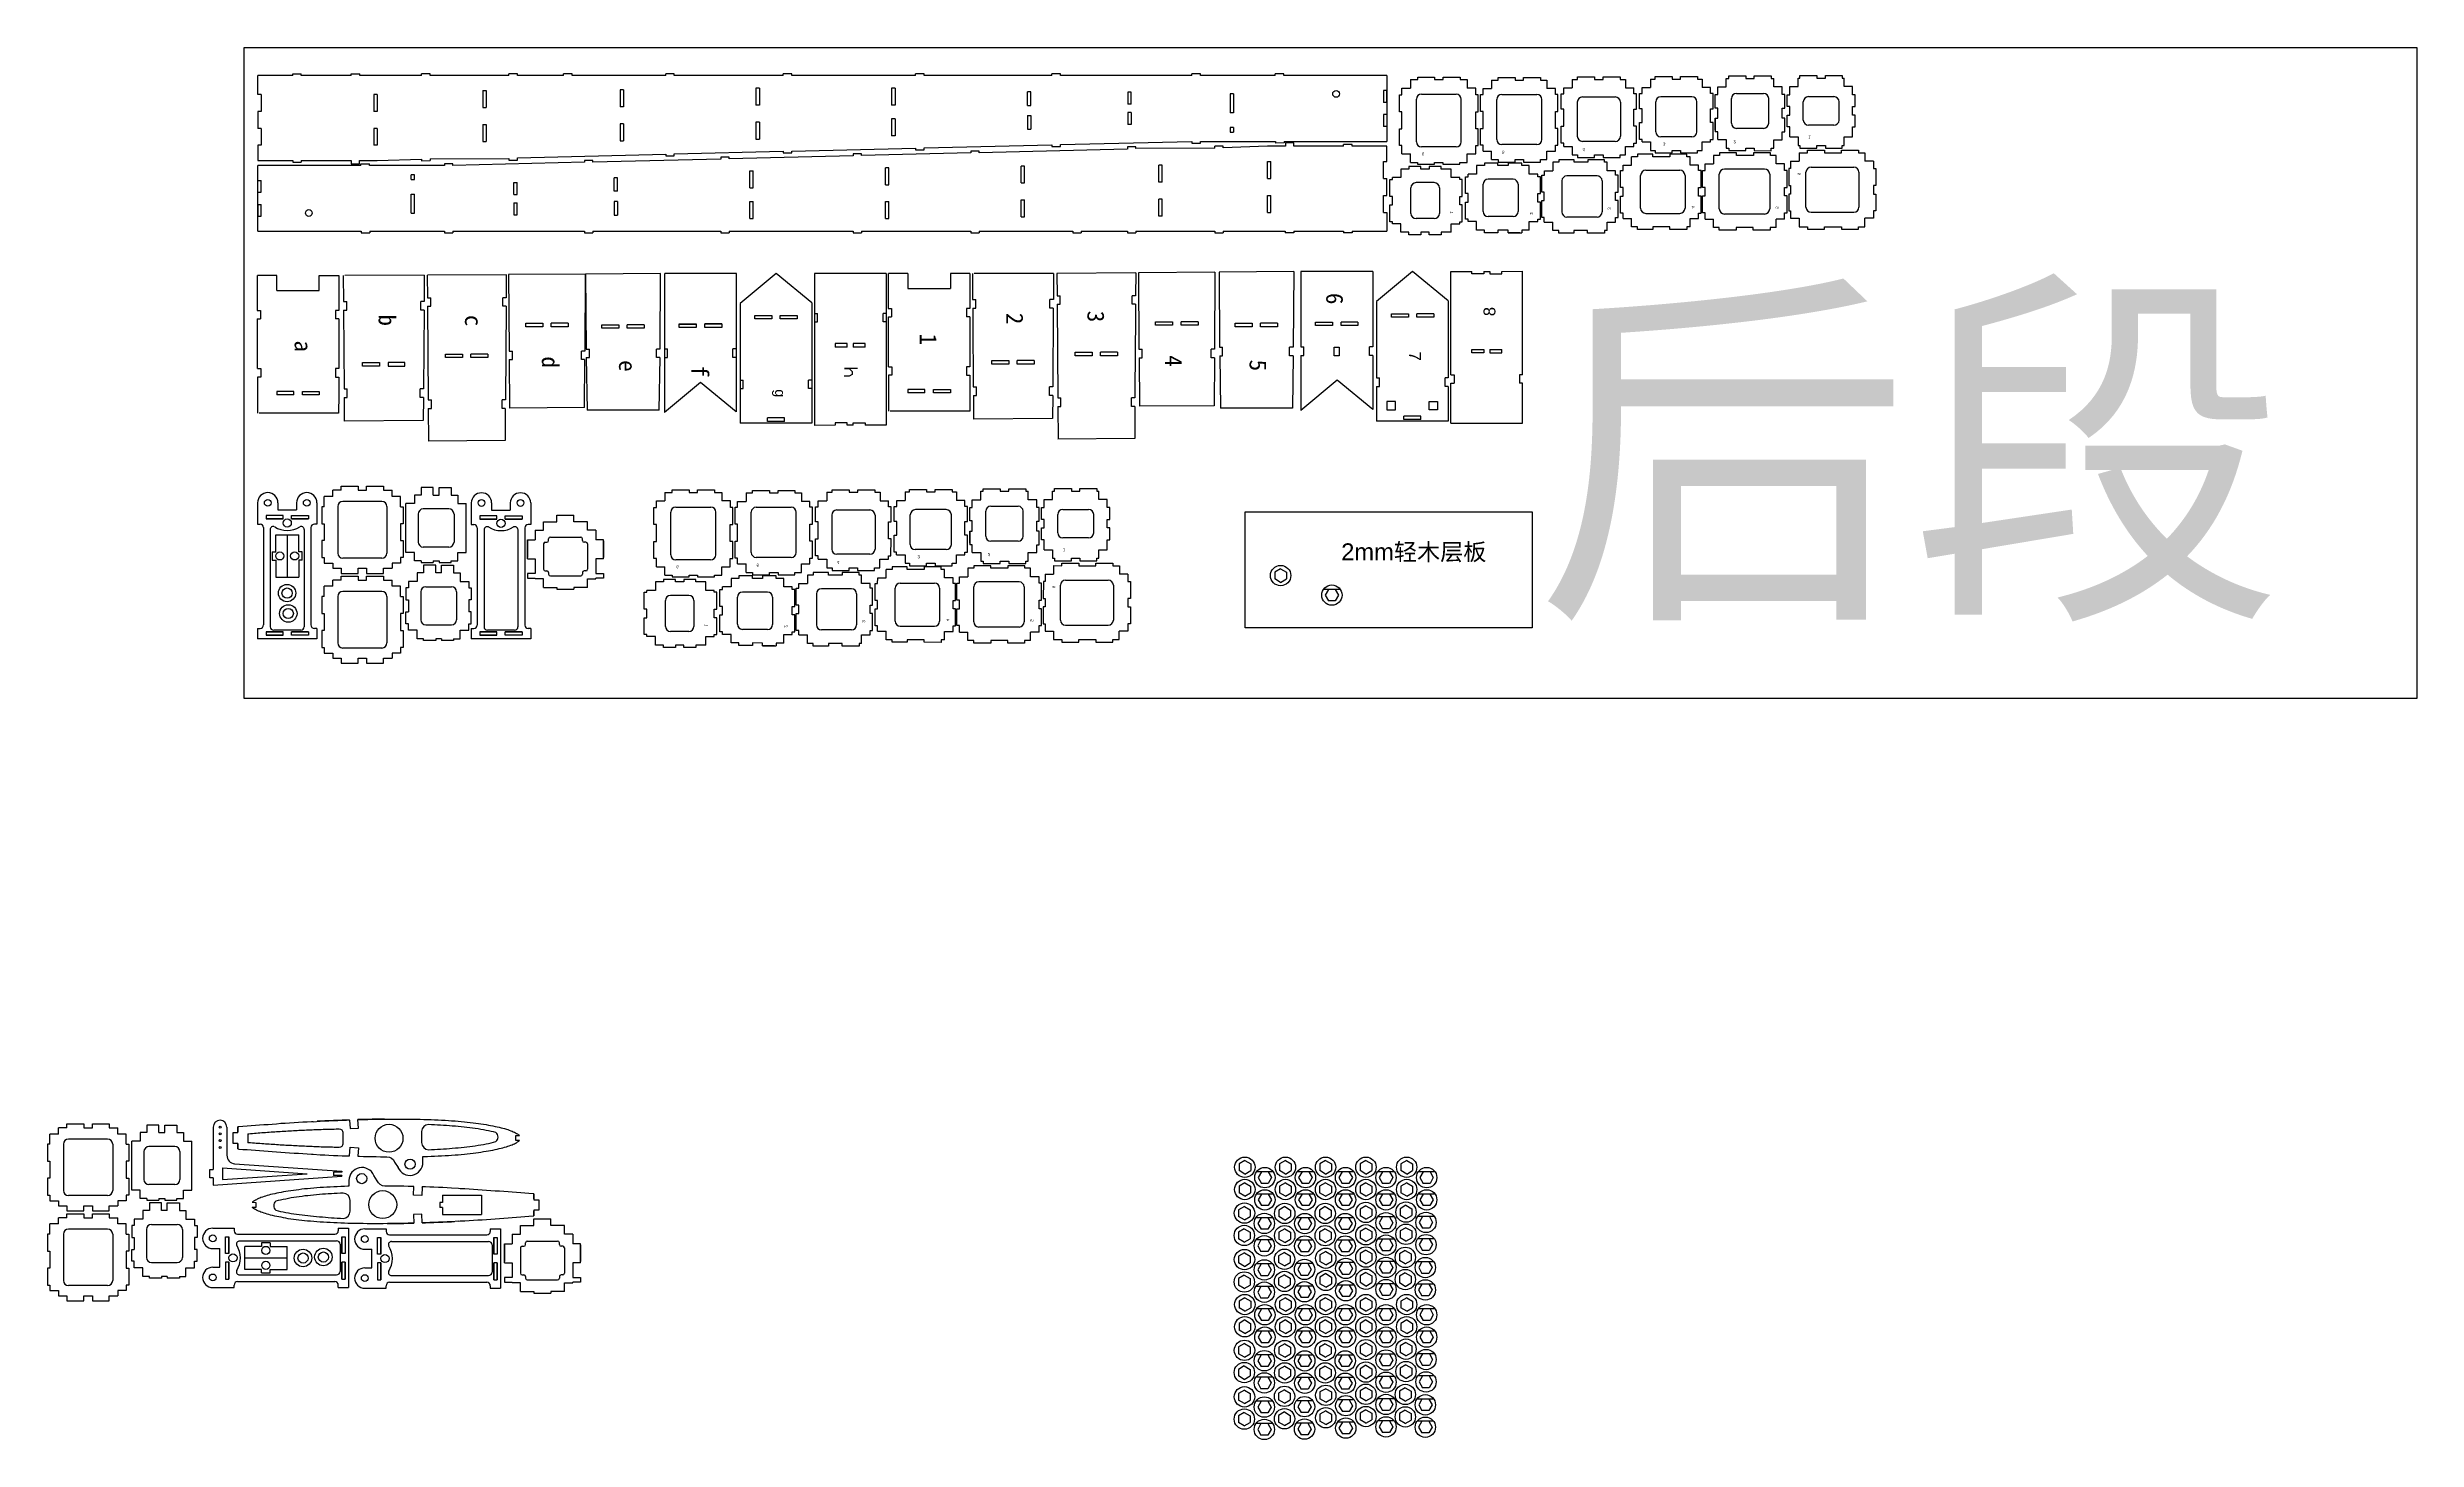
# Model space of a CAD drawing. Header units: inches. Extents: x -74 to 1322, y -431 to 389.
import ezdxf

# ---------------------------------------------------------------- set-up
doc = ezdxf.new("R2010")
doc.units = ezdxf.units.IN
doc.header["$MEASUREMENT"] = 0
doc.layers.add('7', color=7, linetype='Continuous')
doc.layers.add('LAYER01', color=7, linetype='Continuous')
doc.styles.get("Standard").update_dxf_attribs({"font": 'arial.ttf'})
doc.styles.add('样式_40', font='txt', dxfattribs={"height": 10})

# ---------------------------------------------------------------- blocks, each defined once
blk = doc.blocks.new('*U1')
at = {"color": 242, "linetype": 'ByBlock', "style": '样式_40'}
blk.add_text('1', height=10, dxfattribs=at).set_placement((9540.5, 20140))
blk = doc.blocks.new('*U2')
at = {"color": 242, "linetype": 'ByBlock', "style": '样式_40'}
blk.add_text('2', height=10, dxfattribs=at).set_placement((9609.5, 20141.6))
blk = doc.blocks.new('*U3')
at = {"color": 242, "linetype": 'ByBlock', "style": '样式_40'}
blk.add_text('3', height=10, dxfattribs=at).set_placement((9694.2, 20140.3))
blk = doc.blocks.new('*U4')
at = {"color": 242, "linetype": 'ByBlock', "style": '样式_40'}
blk.add_text('4', height=10, dxfattribs=at).set_placement((9818.4, 20138.7))
blk = doc.blocks.new('*U5')
at = {"color": 242, "linetype": 'ByBlock', "style": '样式_40'}
blk.add_text('5', height=10, dxfattribs=at).set_placement((9900.1, 20141.6))
blk = doc.blocks.new('*U8')
at = {"color": 242, "linetype": 'ByBlock', "style": '样式_40'}
blk.add_text('a', height=10, dxfattribs=at).set_placement((9543.5, 19951.8))
blk = doc.blocks.new('*U9')
at = {"color": 242, "linetype": 'ByBlock', "style": '样式_40'}
blk.add_text('b', height=10, dxfattribs=at).set_placement((9609.3, 19950.8))
blk = doc.blocks.new('*U10')
at = {"color": 242, "linetype": 'ByBlock', "style": '样式_40'}
blk.add_text('c', height=10, dxfattribs=at).set_placement((9695.4, 19952.8))
blk = doc.blocks.new('*U11')
at = {"color": 242, "linetype": 'ByBlock', "style": '样式_40'}
blk.add_text('d', height=10, dxfattribs=at).set_placement((9818, 19950.8))
blk = doc.blocks.new('*U12')
at = {"color": 242, "linetype": 'ByBlock', "style": '样式_40'}
blk.add_text('e', height=10, dxfattribs=at).set_placement((9899.3, 19951.5))
blk = doc.blocks.new('*U13')
at = {"color": 242, "linetype": 'ByBlock', "style": '样式_40'}
blk.add_text('f', height=10, dxfattribs=at).set_placement((9983.1, 19948.5))
blk = doc.blocks.new('*U6')
at = {"color": 242, "linetype": 'ByBlock', "style": '样式_40'}
blk.add_text('6', height=10, dxfattribs=at).set_placement((9941.5, 20139.4))
blk = doc.blocks.new('*U7')
at = {"color": 244, "linetype": 'ByBlock'}
blk.add_text('7', height=7, dxfattribs=at).set_placement((10040.3, 20143.6))
blk = doc.blocks.new('*U15')
at = {"color": 244, "linetype": 'ByBlock'}
blk.add_text('8', height=7, dxfattribs=at).set_placement((10144.4, 20140.5))
blk = doc.blocks.new('*U16')
at = {"color": 244, "linetype": 'ByBlock'}
blk.add_text('3', height=1.8, dxfattribs=at).set_placement((9871.9, 19888.5))
blk = doc.blocks.new('*U17')
at = {"color": 244, "linetype": 'ByBlock'}
blk.add_text('4', height=1.8, dxfattribs=at).set_placement((9790, 19889.2))
blk = doc.blocks.new('*U18')
at = {"color": 244, "linetype": 'ByBlock'}
blk.add_text('5', height=1.8, dxfattribs=at).set_placement((9709.6, 19889.3))
blk = doc.blocks.new('*U19')
at = {"color": 244, "linetype": 'ByBlock'}
blk.add_text('6', height=1.8, dxfattribs=at).set_placement((9628.7, 19888.9))
blk = doc.blocks.new('*U20')
at = {"color": 244, "linetype": 'ByBlock'}
blk.add_text('2', height=1.8, dxfattribs=at).set_placement((9952.8, 19888.6))
blk = doc.blocks.new('*U21')
at = {"color": 244, "linetype": 'ByBlock'}
blk.add_text('1', height=1.8, dxfattribs=at).set_placement((10014.3, 19887.5))
blk = doc.blocks.new('*U22')
at = {"color": 244, "linetype": 'ByBlock'}
blk.add_text('3', height=1.8, dxfattribs=at).set_placement((9871.9, 19888.5))
blk = doc.blocks.new('*U23')
at = {"color": 244, "linetype": 'ByBlock'}
blk.add_text('4', height=1.8, dxfattribs=at).set_placement((9790, 19889.2))
blk = doc.blocks.new('*U24')
at = {"color": 244, "linetype": 'ByBlock'}
blk.add_text('5', height=1.8, dxfattribs=at).set_placement((9709.6, 19889.3))
blk = doc.blocks.new('*U25')
at = {"color": 244, "linetype": 'ByBlock'}
blk.add_text('6', height=1.8, dxfattribs=at).set_placement((9628.7, 19888.9))
blk = doc.blocks.new('*U26')
at = {"color": 244, "linetype": 'ByBlock'}
blk.add_text('2', height=1.8, dxfattribs=at).set_placement((9952.8, 19888.6))
blk = doc.blocks.new('*U27')
at = {"color": 244, "linetype": 'ByBlock'}
blk.add_text('1', height=1.8, dxfattribs=at).set_placement((10014.3, 19887.5))

msp = doc.modelspace()

# ---------------------------------------------------------------- linework, layer by layer
for p, q in [((49.7, 361.3), (49.7, 372.4)), ((70.3, 372.4), (49.7, 372.4)), ((70.3, 372.4), (70.3, 373.4)), ((70.3, 373.4), (75.3, 373.4)), ((75.3, 372.4), (75.3, 373.4)), ((104.7, 372.4), (75.3, 372.4)), ((104.7, 372.4), (104.7, 373.4)), ((104.7, 373.4), (109.7, 373.4)), ((109.7, 372.4), (109.7, 373.4)), ((146.2, 372.4), (109.7, 372.4)), ((146.2, 372.4), (146.2, 373.4)), ((151.2, 373.4), (146.2, 373.4)), ((151.2, 372.4), (151.2, 373.4)), ((197.7, 372.4), (151.2, 372.4)), ((182.3, 363.5), (182.3, 353.5)), ((182.3, 363.5), (184.3, 363.5)), ((184.3, 363.5), (184.3, 353.5)), ((197.7, 372.4), (197.7, 373.4)), ((202.7, 373.4), (197.7, 373.4)), ((202.7, 372.4), (202.7, 373.4)), ((229.9, 372.4), (202.7, 372.4)), ((229.9, 372.4), (229.9, 373.4)), ((234.9, 373.4), (229.9, 373.4)), ((234.9, 372.4), (234.9, 373.4)), ((290.1, 372.4), (234.9, 372.4)), ((263.3, 363.9), (263.3, 353.9)), ((265.3, 363.9), (263.3, 363.9)), ((265.3, 363.9), (265.3, 353.9)), ((290.1, 372.4), (290.1, 373.4)), ((295.1, 373.4), (290.1, 373.4)), ((295.1, 372.4), (295.1, 373.4)), ((359.4, 372.4), (295.1, 372.4)), ((343.3, 364.9), (343.3, 354.9)), ((345.3, 364.9), (343.3, 364.9)), ((345.3, 364.9), (345.3, 354.9)), ((359.4, 372.4), (359.4, 373.4)), ((364.4, 373.4), (359.4, 373.4)), ((364.4, 372.4), (364.4, 373.4)), ((437.4, 372.4), (364.4, 372.4)), ((423.3, 364.9), (423.3, 354.9)), ((425.3, 364.9), (423.3, 364.9)), ((425.3, 364.9), (425.3, 354.9)), ((437.4, 372.4), (437.4, 373.4)), ((442.4, 373.4), (437.4, 373.4)), ((442.4, 372.4), (442.4, 373.4)), ((517.8, 372.4), (442.4, 372.4)), ((517.8, 372.4), (517.8, 373.4)), ((522.8, 373.4), (517.8, 373.4)), ((522.8, 372.4), (522.8, 373.4)), ((600.3, 372.4), (522.8, 372.4)), ((600.3, 372.4), (600.3, 373.4)), ((605.3, 373.4), (600.3, 373.4)), ((605.3, 372.4), (605.3, 373.4)), ((649.4, 372.4), (605.3, 372.4)), ((649.4, 372.4), (649.4, 373.4)), ((654.4, 373.4), (649.4, 373.4)), ((654.4, 372.4), (654.4, 373.4)), ((715.3, 372.4), (654.4, 372.4)), ((715.3, 372.4), (715.3, 365.2)), ((724.1, 365), (729.1, 365)), ((724.1, 361.1), (724.1, 365)), ((729.1, 370), (733.4, 370)), ((729.1, 370), (729.1, 365)), ((733.4, 370), (733.4, 371.5)), ((733.4, 371.5), (743.4, 371.5)), ((743.4, 371.5), (743.4, 370)), ((743.4, 370), (748.4, 370)), ((748.4, 370), (748.4, 371.5)), ((748.4, 371.5), (758.4, 371.5)), ((758.4, 371.5), (758.4, 370)), ((758.4, 370), (762.6, 370)), ((762.6, 370), (762.6, 365)), ((767.6, 365), (762.6, 365)), ((767.6, 361.1), (767.6, 365)), ((772, 364.7), (777, 364.7)), ((772, 361.3), (772, 364.7)), ((777, 369.7), (780.8, 369.7)), ((777, 369.7), (777, 364.7)), ((780.8, 369.7), (780.8, 371.2)), ((780.8, 371.2), (790.8, 371.2)), ((790.8, 371.2), (790.8, 369.7)), ((790.8, 369.7), (795.8, 369.7)), ((795.8, 369.7), (795.8, 371.2)), ((795.8, 371.2), (805.8, 371.2)), ((805.8, 371.2), (805.8, 369.7)), ((805.8, 369.7), (809.6, 369.7)), ((809.6, 369.7), (809.6, 364.7)), ((814.6, 364.7), (809.6, 364.7)), ((814.6, 361.3), (814.6, 364.7)), ((819.5, 365.1), (824.5, 365.1)), ((819.5, 361.6), (819.5, 365.1)), ((824.5, 370.1), (827.7, 370.1)), ((824.5, 370.1), (824.5, 365.1)), ((827.7, 370.1), (827.7, 371.6)), ((827.7, 371.6), (837.7, 371.6)), ((837.7, 371.6), (837.7, 370.1)), ((837.7, 370.1), (842.7, 370.1)), ((842.7, 370.1), (842.7, 371.6)), ((842.7, 371.6), (852.7, 371.6)), ((852.7, 371.6), (852.7, 370.1)), ((852.7, 370.1), (855.9, 370.1)), ((855.9, 370.1), (855.9, 365.1)), ((855.9, 365.1), (860.9, 365.1)), ((860.9, 361.6), (860.9, 365.1)), ((865.7, 365.3), (870.7, 365.3)), ((865.7, 361.8), (865.7, 365.3)), ((870.7, 370.3), (873.4, 370.3)), ((870.7, 370.3), (870.7, 365.3)), ((873.4, 370.3), (873.4, 371.8)), ((873.4, 371.8), (883.4, 371.8)), ((883.4, 371.8), (883.4, 370.3)), ((883.4, 370.3), (888.4, 370.3)), ((888.4, 370.3), (888.4, 371.8)), ((888.4, 371.8), (898.4, 371.8)), ((898.4, 371.8), (898.4, 370.3)), ((898.4, 370.3), (901, 370.3)), ((901, 370.3), (901, 365.3)), ((906, 365.3), (901, 365.3)), ((906, 361.8), (906, 365.3)), ((910.3, 365.7), (915.3, 365.7)), ((910.3, 361.2), (910.3, 365.7)), ((915.3, 365.7), (915.3, 370.7)), ((915.3, 370.7), (916.8, 370.7)), ((916.8, 370.7), (916.8, 372.2)), ((916.8, 372.2), (926.8, 372.2)), ((926.8, 372.2), (926.8, 370.7)), ((926.8, 370.7), (931.8, 370.7)), ((931.8, 370.7), (931.8, 372.2)), ((931.8, 372.2), (941.8, 372.2)), ((941.8, 372.2), (941.8, 370.7)), ((941.8, 370.7), (943.3, 370.7)), ((943.3, 365.7), (943.3, 370.7)), ((948.3, 365.7), (943.3, 365.7)), ((948.3, 361.2), (948.3, 365.7)), ((952.7, 365.9), (957.7, 365.9)), ((952.7, 361.1), (952.7, 365.9)), ((957.7, 365.9), (957.7, 370.9)), ((957.7, 370.9), (958.7, 370.9)), ((958.7, 370.9), (958.7, 372.4)), ((958.7, 372.4), (968.7, 372.4)), ((968.7, 372.4), (968.7, 370.9)), ((968.7, 370.9), (973.7, 370.9)), ((973.7, 370.9), (973.7, 372.4)), ((973.7, 372.4), (983.7, 372.4)), ((983.7, 372.4), (983.7, 370.9)), ((983.7, 370.9), (984.8, 370.9)), ((984.8, 365.9), (984.8, 370.9)), ((989.8, 365.9), (984.8, 365.9)), ((989.8, 361.1), (989.8, 365.9)), ((51.7, 361.3), (49.7, 361.3)), ((51.7, 351.3), (49.7, 351.3)), ((49.7, 351.3), (49.7, 341.3)), ((51.7, 361.3), (51.7, 351.3)), ((118.1, 361.3), (118.1, 351.3)), ((120.1, 361.3), (118.1, 361.3)), ((120.1, 351.3), (118.1, 351.3)), ((120.1, 361.3), (120.1, 351.3)), ((182.3, 353.5), (184.3, 353.5)), ((265.3, 353.9), (263.3, 353.9)), ((345.3, 354.9), (343.3, 354.9)), ((425.3, 354.9), (423.3, 354.9)), ((503.3, 354.8), (505.3, 354.8)), ((564.5, 355.6), (562.5, 355.6)), ((564.5, 350.6), (562.5, 350.6)), ((624.9, 361.6), (622.9, 361.6)), ((715.3, 356.5), (713.3, 356.5)), ((715.3, 349.4), (713.3, 349.4)), ((722.6, 351.1), (722.6, 361.1)), ((722.6, 361.1), (724.1, 361.1)), ((724.1, 351.1), (722.6, 351.1)), ((724.1, 341.1), (724.1, 351.1)), ((732.6, 333.3), (732.6, 358.5)), ((735.6, 361.5), (756.1, 361.4)), ((759.1, 333.3), (759.1, 358.4)), ((769.1, 361.1), (767.6, 361.1)), ((767.6, 341.1), (767.6, 351.1)), ((767.6, 351.1), (769.1, 351.1)), ((769.1, 351.1), (769.1, 361.1)), ((770.5, 351.3), (770.5, 361.3)), ((770.5, 361.3), (772, 361.3)), ((772, 351.3), (770.5, 351.3)), ((772, 341.3), (772, 351.3)), ((780, 334.7), (780, 358.3)), ((783, 361.3), (803.6, 361.3)), ((806.6, 334.7), (806.6, 358.3)), ((816.1, 361.3), (814.6, 361.3)), ((814.6, 341.3), (814.6, 351.3)), ((814.6, 351.3), (816.1, 351.3)), ((816.1, 351.3), (816.1, 361.3)), ((818, 352.6), (818, 361.6)), ((818, 361.6), (819.5, 361.6)), ((819.5, 352.6), (818, 352.6)), ((819.5, 342.6), (819.5, 352.6)), ((827.5, 356.8), (827.5, 336.6)), ((830.5, 359.8), (849.9, 359.8)), ((852.9, 356.8), (852.9, 336.6)), ((862.4, 361.6), (860.9, 361.6)), ((860.9, 342.6), (860.9, 352.6)), ((860.9, 352.6), (862.4, 352.6)), ((862.4, 352.6), (862.4, 361.6)), ((864.2, 352.8), (864.2, 361.8)), ((864.2, 361.8), (865.7, 361.8)), ((865.7, 352.8), (864.2, 352.8)), ((865.7, 344.8), (865.7, 352.8)), ((873.7, 339.3), (873.7, 356.9)), ((895, 359.9), (876.7, 359.9)), ((898, 339.3), (898, 356.9)), ((907.5, 361.8), (906, 361.8)), ((906, 344.8), (906, 352.8)), ((906, 352.8), (907.5, 352.8)), ((907.5, 352.8), (907.5, 361.8)), ((908.8, 353.2), (908.8, 361.2)), ((908.8, 361.2), (910.3, 361.2)), ((910.3, 353.2), (908.8, 353.2)), ((910.3, 347.2), (910.3, 353.2)), ((918.3, 344.3), (918.3, 358.9)), ((921.3, 361.9), (937.3, 361.9)), ((940.3, 344.3), (940.3, 358.9)), ((949.8, 361.2), (948.3, 361.2)), ((948.3, 347.2), (948.3, 353.2)), ((948.3, 353.2), (949.8, 353.2)), ((949.8, 353.2), (949.8, 361.2)), ((951.2, 354.1), (951.2, 361.1)), ((951.2, 361.1), (952.7, 361.1)), ((952.7, 354.1), (951.2, 354.1)), ((952.7, 349.1), (952.7, 354.1)), ((960.7, 346.2), (960.7, 357)), ((963.7, 360), (978.8, 360)), ((981.8, 346.2), (981.8, 357)), ((991.3, 361.1), (989.8, 361.1)), ((989.8, 349.1), (989.8, 354.1)), ((989.8, 354.1), (991.3, 354.1)), ((991.3, 354.1), (991.3, 361.1)), ((51.7, 341.3), (49.7, 341.3)), ((51.7, 341.3), (51.7, 331.3)), ((120.1, 341.3), (118.1, 341.3)), ((118.1, 341.3), (118.1, 331.3)), ((120.1, 341.3), (120.1, 331.3)), ((182.3, 343.5), (184.3, 343.5)), ((182.3, 343.5), (182.3, 333.5)), ((184.3, 343.5), (184.3, 333.5)), ((265.3, 343.9), (263.3, 343.9)), ((263.3, 343.9), (263.3, 333.9)), ((265.3, 343.9), (265.3, 333.9)), ((345.3, 344.9), (343.3, 344.9)), ((343.3, 344.9), (343.3, 334.9)), ((345.3, 344.9), (345.3, 334.9)), ((425.3, 346.9), (423.3, 346.9)), ((423.3, 346.9), (423.3, 336.9)), ((425.3, 336.9), (423.3, 336.9)), ((425.3, 346.9), (425.3, 336.9)), ((503.3, 348.8), (505.3, 348.8)), ((624.9, 341.8), (622.9, 341.8)), ((722.6, 331.1), (722.6, 341.1)), ((722.6, 341.1), (724.1, 341.1)), ((769.1, 341.1), (767.6, 341.1)), ((769.1, 331.1), (769.1, 341.1)), ((770.5, 331.3), (770.5, 341.3)), ((770.5, 341.3), (772, 341.3)), ((816.1, 341.3), (814.6, 341.3)), ((816.1, 331.3), (816.1, 341.3)), ((818, 332.6), (818, 342.6)), ((818, 342.6), (819.5, 342.6)), ((862.4, 342.6), (860.9, 342.6)), ((862.4, 332.6), (862.4, 342.6)), ((864.2, 334.8), (864.2, 344.8)), ((864.2, 344.8), (865.7, 344.8)), ((895, 336.3), (876.7, 336.3)), ((907.5, 344.8), (906, 344.8)), ((907.5, 334.8), (907.5, 344.8)), ((908.8, 340.2), (908.8, 347.2)), ((908.8, 347.2), (910.3, 347.2)), ((910.3, 339.2), (908.8, 339.2)), ((910.3, 334.7), (910.3, 339.2)), ((937.3, 341.3), (921.3, 341.3)), ((949.8, 347.2), (948.3, 347.2)), ((948.3, 334.6), (948.3, 339.2)), ((948.3, 339.2), (949.8, 339.2)), ((949.8, 339.2), (949.8, 347.2)), ((951.2, 342.1), (951.2, 349.1)), ((951.2, 349.1), (952.7, 349.1)), ((952.7, 342.1), (951.2, 342.1)), ((952.7, 336.2), (952.7, 342.1)), ((952.7, 336.2), (957.7, 336.2)), ((957.7, 336.2), (957.7, 331.2)), ((978.8, 343.2), (963.7, 343.2)), ((984.8, 331.2), (984.8, 336.2)), ((984.8, 336.2), (989.8, 336.2)), ((991.3, 349.1), (989.8, 349.1)), ((989.8, 336.2), (989.8, 342.1)), ((989.8, 342.1), (991.3, 342.1)), ((991.3, 342.1), (991.3, 349.1)), ((51.7, 331.3), (49.7, 331.3)), ((49.7, 331.3), (49.7, 322.4)), ((49.7, 322.4), (70.3, 322.4)), ((70.3, 322.4), (70.3, 321.4)), ((70.3, 321.4), (75.3, 321.4)), ((75.3, 322.4), (104.7, 322.4)), ((75.3, 322.4), (75.3, 321.4)), ((104.7, 322.4), (104.7, 320.4)), ((109.6, 322.4), (120.1, 322.4)), ((109.6, 320.4), (109.6, 322.4)), ((120.1, 331.3), (118.1, 331.3)), ((120.1, 322.4), (146.2, 323.2)), ((146.2, 323.2), (146.2, 322.2)), ((146.2, 322.2), (151.2, 322.4)), ((151.2, 323.4), (197.7, 323.6)), ((151.2, 323.4), (151.2, 322.4)), ((182.3, 333.5), (184.3, 333.5)), ((613.8, 329.7), (567.3, 329.4)), ((618.8, 330.8), (613.8, 330.7)), ((618.8, 330.8), (613.8, 330.7)), ((613.8, 329.7), (613.8, 330.7)), ((613.8, 329.7), (613.8, 330.7)), ((618.8, 329.8), (618.8, 330.8)), ((644.9, 330.7), (618.8, 329.8)), ((655.4, 330.7), (644.9, 330.7)), ((644.9, 321.7), (646.9, 321.7)), ((644.9, 311.7), (644.9, 321.7)), ((646.9, 311.7), (646.9, 321.7)), ((649.6, 333.6), (649.6, 332.6)), ((654.6, 332.7), (649.6, 332.6)), ((654.6, 333.6), (654.6, 332.7)), ((660.3, 332.7), (655.4, 332.7)), ((655.4, 332.7), (655.4, 330.7)), ((660.3, 330.7), (660.3, 332.7)), ((689.7, 330.7), (660.3, 330.7)), ((694.7, 331.7), (689.7, 331.7)), ((689.7, 330.7), (689.7, 331.7)), ((694.7, 330.7), (694.7, 331.7)), ((715.3, 330.7), (694.7, 330.7)), ((713.3, 321.7), (715.3, 321.7)), ((713.3, 311.7), (713.3, 321.7)), ((715.3, 321.7), (715.3, 330.7)), ((724.1, 331.1), (722.6, 331.1)), ((724.1, 326.2), (724.1, 331.1)), ((724.1, 326.2), (729.1, 326.2)), ((729.1, 321.2), (729.1, 326.2)), ((756.1, 330.3), (735.6, 330.3)), ((762.6, 326.2), (767.6, 326.2)), ((762.6, 321.2), (762.6, 326.2)), ((767.6, 326.2), (767.6, 331.1)), ((767.6, 331.1), (769.1, 331.1)), ((772, 331.3), (770.5, 331.3)), ((772, 327.9), (772, 331.3)), ((772, 327.9), (777, 327.9)), ((777, 322.9), (777, 327.9)), ((777, 322.9), (780.8, 322.9)), ((780.8, 322.9), (780.8, 321.4)), ((780.8, 321.4), (790.8, 321.4)), ((803.6, 331.7), (783, 331.7)), ((790.8, 321.4), (790.8, 322.9)), ((790.8, 322.9), (795.8, 322.9)), ((795.8, 322.9), (795.8, 321.4)), ((795.8, 321.4), (805.8, 321.4)), ((805.8, 321.4), (805.8, 322.9)), ((805.8, 322.9), (809.6, 322.9)), ((809.6, 327.9), (814.6, 327.9)), ((809.6, 322.9), (809.6, 327.9)), ((816.6, 321.3), (813.1, 321.3)), ((813.1, 321.3), (813.1, 316.3)), ((814.6, 327.9), (814.6, 331.3)), ((814.6, 331.3), (816.1, 331.3)), ((825.6, 322.8), (816.6, 322.8)), ((816.6, 322.8), (816.6, 321.3)), ((819.5, 332.6), (818, 332.6)), ((819.5, 330.6), (819.5, 332.6)), ((819.5, 330.6), (824.5, 330.6)), ((824.5, 330.6), (824.5, 325.6)), ((824.5, 325.6), (827.7, 325.6)), ((825.6, 321.3), (825.6, 322.8)), ((833.6, 321.3), (825.6, 321.3)), ((827.7, 325.6), (827.7, 324.1)), ((827.7, 324.1), (837.7, 324.1)), ((849.9, 333.6), (830.5, 333.6)), ((843.6, 322.8), (833.6, 322.8)), ((833.6, 322.8), (833.6, 321.3)), ((837.7, 324.1), (837.7, 325.6)), ((837.7, 325.6), (842.7, 325.6)), ((842.7, 325.6), (842.7, 324.1)), ((842.7, 324.1), (852.7, 324.1)), ((843.6, 321.3), (843.6, 322.8)), ((845.1, 321.3), (843.6, 321.3)), ((845.1, 316.3), (845.1, 321.3)), ((852.7, 324.1), (852.7, 325.6)), ((852.7, 325.6), (855.9, 325.6)), ((855.9, 325.6), (855.9, 330.6)), ((855.9, 330.6), (860.9, 330.6)), ((859.5, 319.6), (859.5, 324.6)), ((863, 324.6), (859.5, 324.6)), ((860.9, 330.6), (860.9, 332.6)), ((860.9, 332.6), (862.4, 332.6)), ((872, 326.1), (863, 326.1)), ((863, 326.1), (863, 324.6)), ((865.7, 334.8), (864.2, 334.8)), ((865.7, 333.3), (865.7, 334.8)), ((865.7, 333.3), (870.7, 333.3)), ((870.7, 333.3), (870.7, 328.3)), ((870.7, 328.3), (873.4, 328.3)), ((872, 324.6), (872, 326.1)), ((882, 324.6), (872, 324.6)), ((873.4, 328.3), (873.4, 326.8)), ((873.4, 326.8), (883.4, 326.8)), ((892, 326.1), (882, 326.1)), ((882, 326.1), (882, 324.6)), ((883.4, 326.8), (883.4, 328.3)), ((883.4, 328.3), (888.4, 328.3)), ((888.4, 328.3), (888.4, 326.8)), ((888.4, 326.8), (898.4, 326.8)), ((892, 324.6), (892, 326.1)), ((894, 324.6), (892, 324.6)), ((894, 319.6), (894, 324.6)), ((898.4, 326.8), (898.4, 328.3)), ((898.4, 328.3), (901, 328.3)), ((901, 328.3), (901, 333.3)), ((901, 333.3), (906, 333.3)), ((906, 333.3), (906, 334.8)), ((906, 334.8), (907.5, 334.8)), ((911.3, 325.3), (907.8, 325.3)), ((907.8, 325.3), (907.8, 320.3)), ((910.3, 334.7), (915.3, 334.7)), ((921.3, 326.8), (911.3, 326.8)), ((911.3, 326.8), (911.3, 325.3)), ((915.3, 334.7), (915.3, 329.7)), ((915.3, 329.7), (916.8, 329.7)), ((916.8, 329.7), (916.8, 328.2)), ((916.8, 328.2), (926.8, 328.2)), ((921.3, 325.3), (921.3, 326.8)), ((931.3, 325.3), (921.3, 325.3)), ((926.8, 328.2), (926.8, 329.7)), ((926.8, 329.7), (931.8, 329.7)), ((941.3, 326.8), (931.3, 326.8)), ((931.3, 326.8), (931.3, 325.3)), ((931.8, 329.7), (931.8, 328.2)), ((931.8, 328.2), (941.8, 328.1)), ((941.3, 325.3), (941.3, 326.8)), ((944.7, 325.3), (941.3, 325.3)), ((941.8, 328.1), (941.8, 329.6)), ((941.8, 329.6), (943.3, 329.6)), ((943.3, 329.6), (943.3, 334.6)), ((943.3, 334.6), (948.3, 334.6)), ((944.7, 320.3), (944.7, 325.3)), ((953.2, 321.9), (953.2, 317.6)), ((953.2, 321.9), (958.2, 321.9)), ((957.7, 331.2), (958.7, 331.2)), ((958.2, 326.9), (958.2, 321.9)), ((958.2, 326.9), (963.2, 326.9)), ((958.7, 331.2), (958.7, 329.7)), ((958.7, 329.7), (968.7, 329.7)), ((963.2, 326.9), (963.2, 328.4)), ((963.2, 328.4), (973.2, 328.4)), ((968.7, 329.7), (968.7, 331.2)), ((968.7, 331.2), (973.7, 331.2)), ((973.2, 328.4), (973.2, 326.9)), ((973.2, 326.9), (983.2, 326.9)), ((973.7, 331.2), (973.7, 329.7)), ((973.7, 329.7), (983.7, 329.7)), ((983.2, 326.9), (983.2, 328.4)), ((983.2, 328.4), (993.2, 328.4)), ((983.7, 329.7), (983.7, 331.2)), ((983.7, 331.2), (984.8, 331.2)), ((993.2, 328.4), (993.2, 326.9)), ((993.2, 326.9), (997, 326.9)), ((997, 326.9), (997, 321.9)), ((1002, 321.9), (997, 321.9)), ((1002, 321.9), (1002, 317.6)), ((104.7, 320.4), (109.6, 320.4)), ((110.4, 319.4), (110.4, 320.4)), ((110.4, 320.4), (115.4, 320.4)), ((115.4, 319.4), (115.4, 320.4)), ((140.1, 311.2), (142.1, 311.2)), ((339.7, 316.2), (341.7, 316.2)), ((339.7, 306.2), (339.7, 316.2)), ((341.7, 306.2), (341.7, 316.2)), ((419.7, 308.1), (419.7, 318.1)), ((419.7, 308.1), (421.7, 308.1)), ((421.7, 308.1), (421.7, 318.1)), ((499.7, 309.1), (499.7, 319.1)), ((499.7, 309.1), (501.7, 309.1)), ((501.7, 309.1), (501.7, 319.1)), ((582.7, 319.5), (580.7, 319.5)), ((580.7, 309.5), (580.7, 319.5)), ((582.7, 309.5), (580.7, 309.5)), ((582.7, 309.5), (582.7, 319.5)), ((644.9, 311.7), (646.9, 311.7)), ((713.3, 311.7), (715.3, 311.7)), ((715.3, 301.7), (715.3, 311.7)), ((717, 301.2), (717, 311.2)), ((717, 311.2), (718.5, 311.2)), ((723.5, 312.3), (718.5, 312.3)), ((718.5, 311.2), (718.5, 312.3)), ((728.2, 317.3), (723.5, 317.3)), ((723.5, 317.3), (723.5, 312.3)), ((735.2, 318.8), (728.2, 318.8)), ((728.2, 318.8), (728.2, 317.3)), ((729.1, 321.2), (733.3, 321.2)), ((743.2, 309.3), (732.4, 309.3)), ((733.3, 321.2), (733.3, 320.2)), ((733.3, 320.2), (743.3, 320.2)), ((735.2, 317.3), (735.2, 318.8)), ((740.2, 317.3), (735.2, 317.3)), ((747.2, 318.8), (740.2, 318.8)), ((740.2, 318.8), (740.2, 317.3)), ((743.3, 320.2), (743.3, 321.2)), ((743.3, 321.2), (748.3, 321.2)), ((747.2, 317.3), (747.2, 318.8)), ((753.2, 317.3), (747.2, 317.3)), ((748.3, 321.2), (748.3, 320.2)), ((748.3, 320.2), (758.3, 320.2)), ((753.2, 312.3), (753.2, 317.3)), ((758.2, 312.3), (753.2, 312.3)), ((758.2, 311.2), (758.2, 312.3)), ((759.7, 311.2), (758.2, 311.2)), ((758.3, 320.2), (758.3, 321.2)), ((758.3, 321.2), (762.6, 321.2)), ((759.7, 301.2), (759.7, 311.2)), ((761.6, 302.8), (761.6, 312.8)), ((761.6, 312.8), (763.1, 312.8)), ((768.1, 314.3), (763.1, 314.3)), ((763.1, 312.8), (763.1, 314.3)), ((772.7, 319.3), (768.1, 319.3)), ((768.1, 319.3), (768.1, 314.3)), ((771.9, 292.3), (771.9, 308.3)), ((780.7, 320.8), (772.7, 320.8)), ((772.7, 320.8), (772.7, 319.3)), ((789.6, 311.3), (774.9, 311.3)), ((780.7, 319.3), (780.7, 320.8)), ((786.7, 319.3), (780.7, 319.3)), ((794.7, 320.8), (786.7, 320.8)), ((786.7, 320.8), (786.7, 319.3)), ((792.6, 308.3), (792.6, 292.3)), ((794.7, 319.3), (794.7, 320.8)), ((799.2, 319.3), (794.7, 319.3)), ((799.2, 314.3), (799.2, 319.3)), ((804.2, 314.3), (799.2, 314.3)), ((804.2, 312.8), (804.2, 314.3)), ((805.7, 312.8), (804.2, 312.8)), ((805.7, 302.8), (805.7, 312.8)), ((806.5, 303.7), (806.6, 313.7)), ((806.6, 313.7), (808.1, 313.7)), ((808.1, 313.7), (808.1, 316.3)), ((808.1, 316.3), (813.1, 316.3)), ((818.4, 310.3), (818.4, 292)), ((839.1, 313.3), (821.4, 313.3)), ((842.1, 310.3), (842.1, 292)), ((850.1, 316.3), (845.1, 316.3)), ((850.1, 313.7), (850.1, 316.3)), ((851.6, 313.7), (850.1, 313.7)), ((851.6, 303.7), (851.6, 313.7)), ((853, 306.4), (853, 316.4)), ((853, 316.4), (854.5, 316.4)), ((854.5, 316.4), (854.5, 319.6)), ((854.5, 319.6), (859.5, 319.6)), ((864.8, 294.2), (864.8, 313.6)), ((867.8, 316.6), (888, 316.6)), ((891, 313.6), (891, 294.2)), ((899, 319.6), (894, 319.6)), ((899, 316.4), (899, 319.6)), ((900.5, 316.4), (899, 316.4)), ((900.5, 306.4), (900.5, 316.4)), ((901.3, 306.5), (901.3, 316.5)), ((901.3, 316.5), (902.8, 316.5)), ((902.8, 316.5), (902.8, 320.3)), ((902.8, 320.3), (907.8, 320.3)), ((911.2, 293.8), (911.2, 314.3)), ((937.9, 317.3), (914.2, 317.3)), ((940.9, 314.3), (940.9, 293.8)), ((949.7, 320.3), (944.7, 320.3)), ((949.7, 316.5), (949.7, 320.3)), ((951.2, 316.5), (949.7, 316.5)), ((951.2, 306.5), (951.2, 316.5)), ((953.2, 317.6), (952.2, 317.6)), ((952.2, 317.6), (952.2, 307.6)), ((952.2, 307.6), (953.2, 307.6)), ((953.2, 307.6), (953.2, 302.6)), ((962.3, 294.8), (962.3, 315.4)), ((965.3, 318.4), (990.5, 318.4)), ((993.5, 315.4), (993.5, 294.8)), ((1002, 317.6), (1003.5, 317.6)), ((1003.5, 307.6), (1002, 307.6)), ((1002, 307.6), (1002, 302.6)), ((1003.5, 317.6), (1003.5, 307.6)), ((49.7, 303.6), (51.7, 303.6)), ((49.7, 296.5), (51.7, 296.5)), ((200.5, 302.4), (202.5, 302.4)), ((200.5, 297.4), (202.5, 297.4)), ((261.7, 304.2), (259.7, 304.2)), ((261.7, 298.2), (259.7, 298.2)), ((339.7, 306.2), (341.7, 306.2)), ((339.7, 288.2), (339.7, 298.2)), ((339.7, 298.2), (341.7, 298.2)), ((341.7, 288.2), (341.7, 298.2)), ((419.7, 288.1), (419.7, 298.1)), ((419.7, 298.1), (421.7, 298.1)), ((421.7, 288.1), (421.7, 298.1)), ((499.7, 289.1), (499.7, 299.1)), ((499.7, 299.1), (501.7, 299.1)), ((501.7, 289.1), (501.7, 299.1)), ((580.7, 289.5), (580.7, 299.5)), ((582.7, 299.5), (580.7, 299.5)), ((582.7, 289.5), (582.7, 299.5)), ((644.9, 291.7), (644.9, 301.7)), ((644.9, 301.7), (646.9, 301.7)), ((646.9, 291.7), (646.9, 301.7)), ((713.3, 291.7), (713.3, 301.7)), ((713.3, 301.7), (715.3, 301.7)), ((718.5, 301.2), (717, 301.2)), ((717, 286.2), (717, 296.2)), ((717, 296.2), (718.5, 296.2)), ((718.5, 296.2), (718.5, 301.2)), ((729.4, 291.1), (729.4, 306.3)), ((746.2, 306.3), (746.2, 291.1)), ((758.2, 296.2), (758.2, 301.2)), ((758.2, 301.2), (759.7, 301.2)), ((759.7, 296.2), (758.2, 296.2)), ((759.7, 286.2), (759.7, 296.2)), ((763.1, 302.8), (761.6, 302.8)), ((761.6, 287.8), (761.6, 297.8)), ((761.6, 297.8), (763.1, 297.8)), ((763.1, 297.8), (763.1, 302.8)), ((804.2, 297.8), (804.2, 302.8)), ((804.2, 302.8), (805.7, 302.8)), ((805.7, 297.8), (804.2, 297.8)), ((805.7, 287.8), (805.7, 297.8)), ((808, 303.7), (806.5, 303.7)), ((806.5, 288.7), (806.5, 298.7)), ((806.5, 298.7), (808, 298.7)), ((808, 298.7), (808, 303.7)), ((850.1, 298.7), (850.1, 303.7)), ((850.1, 303.7), (851.6, 303.7)), ((851.6, 298.7), (850.1, 298.7)), ((851.6, 288.7), (851.6, 298.7)), ((854.5, 306.4), (853, 306.4)), ((853, 291.4), (853, 301.4)), ((853, 301.4), (854.5, 301.4)), ((854.5, 301.4), (854.5, 306.4)), ((899, 301.4), (899, 306.4)), ((899, 306.4), (900.5, 306.4)), ((900.5, 301.4), (899, 301.4)), ((900.5, 291.4), (900.5, 301.4)), ((902.8, 306.5), (901.3, 306.5)), ((901.3, 291.5), (901.3, 301.5)), ((901.3, 301.5), (902.8, 301.5)), ((902.8, 301.5), (902.8, 306.5)), ((949.7, 301.5), (949.7, 306.5)), ((949.7, 306.5), (951.2, 306.5)), ((951.2, 301.5), (949.7, 301.5)), ((951.2, 291.5), (951.2, 301.5)), ((953.2, 302.6), (952.2, 302.6)), ((952.2, 302.6), (952.2, 292.6)), ((1002, 302.6), (1003.5, 302.6)), ((1003.5, 302.6), (1003.5, 292.6)), ((49.7, 280.7), (49.7, 287.8)), ((49.7, 280.7), (110.6, 280.7)), ((110.6, 280.7), (110.6, 279.7)), ((110.6, 279.7), (115.6, 279.7)), ((115.6, 280.7), (159.7, 280.7)), ((115.6, 280.7), (115.6, 279.7)), ((140.1, 291.4), (142.1, 291.4)), ((159.7, 280.7), (159.7, 279.7)), ((159.7, 279.7), (164.7, 279.7)), ((164.7, 280.7), (242.2, 280.7)), ((164.7, 280.7), (164.7, 279.7)), ((242.2, 280.7), (242.2, 279.7)), ((242.2, 279.7), (247.2, 279.7)), ((247.2, 280.7), (322.6, 280.7)), ((247.2, 280.7), (247.2, 279.7)), ((322.6, 280.7), (322.6, 279.7)), ((322.6, 279.7), (327.6, 279.7)), ((327.6, 280.7), (400.6, 280.7)), ((327.6, 280.7), (327.6, 279.7)), ((339.7, 288.2), (341.7, 288.2)), ((400.6, 280.7), (400.6, 279.7)), ((400.6, 279.7), (405.6, 279.7)), ((405.6, 280.7), (469.9, 280.7)), ((405.6, 280.7), (405.6, 279.7)), ((419.7, 288.1), (421.7, 288.1)), ((469.9, 280.7), (469.9, 279.7)), ((469.9, 279.7), (474.9, 279.7)), ((474.9, 280.7), (474.9, 279.7)), ((474.9, 280.7), (530.1, 280.7)), ((499.7, 289.1), (501.7, 289.1)), ((530.1, 280.7), (530.1, 279.7)), ((530.1, 279.7), (535.1, 279.7)), ((535.1, 280.7), (562.3, 280.7)), ((535.1, 280.7), (535.1, 279.7)), ((562.3, 280.7), (562.3, 279.7)), ((562.3, 279.7), (567.3, 279.7)), ((567.3, 280.7), (613.8, 280.7)), ((567.3, 280.7), (567.3, 279.7)), ((582.7, 289.5), (580.7, 289.5)), ((613.8, 280.7), (613.8, 279.7)), ((613.8, 279.7), (618.8, 279.7)), ((618.8, 280.7), (655.3, 280.7)), ((618.8, 280.7), (618.8, 279.7)), ((644.9, 291.7), (646.9, 291.7)), ((655.3, 280.7), (655.3, 279.7)), ((660.3, 279.7), (655.3, 279.7)), ((660.3, 280.7), (689.7, 280.7)), ((660.3, 280.7), (660.3, 279.7)), ((689.7, 280.7), (689.7, 279.7)), ((694.7, 279.7), (689.7, 279.7)), ((694.7, 280.7), (715.3, 280.7)), ((694.7, 280.7), (694.7, 279.7)), ((713.3, 291.7), (715.3, 291.7)), ((715.3, 291.7), (715.3, 280.7)), ((718.5, 286.2), (717, 286.2)), ((718.5, 285.1), (718.5, 286.2)), ((723.5, 285.1), (718.5, 285.1)), ((723.5, 280.1), (723.5, 285.1)), ((728.2, 280.1), (723.5, 280.1)), ((728.2, 278.6), (728.2, 280.1)), ((743.2, 288.1), (732.4, 288.1)), ((740.2, 280.1), (735.2, 280.1)), ((735.2, 280.1), (735.2, 278.6)), ((740.2, 278.6), (740.2, 280.1)), ((753.2, 280.1), (747.2, 280.1)), ((747.2, 280.1), (747.2, 278.6)), ((753.2, 280.1), (753.2, 285.1)), ((753.2, 285.1), (758.2, 285.1)), ((758.2, 285.1), (758.2, 286.2)), ((758.2, 286.2), (759.7, 286.2)), ((763.1, 287.8), (761.6, 287.8)), ((763.1, 286.3), (763.1, 287.8)), ((768.1, 286.3), (763.1, 286.3)), ((768.1, 281.3), (768.1, 286.3)), ((772.7, 281.3), (768.1, 281.3)), ((772.7, 279.8), (772.7, 281.3)), ((780.7, 279.8), (772.7, 279.8)), ((789.6, 289.3), (774.9, 289.3)), ((786.7, 281.3), (780.7, 281.3)), ((780.7, 281.3), (780.7, 279.8)), ((786.7, 279.8), (786.7, 281.3)), ((793.7, 279.8), (786.7, 279.8)), ((799.2, 281.3), (794.7, 281.3)), ((794.7, 281.3), (794.7, 279.8)), ((799.2, 281.3), (799.2, 286.3)), ((799.2, 286.3), (804.2, 286.3)), ((804.2, 286.3), (804.2, 287.8)), ((804.2, 287.8), (805.7, 287.8)), ((808, 288.7), (806.5, 288.7)), ((808, 286), (808, 288.7)), ((808, 286), (813, 286)), ((813, 281), (813, 286)), ((816.5, 281), (813, 281)), ((816.5, 279.5), (816.5, 281)), ((825.5, 279.5), (816.5, 279.5)), ((839.1, 289), (821.4, 289)), ((833.5, 281), (825.5, 281)), ((825.5, 281), (825.5, 279.5)), ((833.5, 279.5), (833.5, 281)), ((843.5, 279.5), (833.5, 279.5)), ((845.1, 281), (843.5, 281)), ((843.5, 281), (843.5, 279.5)), ((845.1, 281), (845.1, 286)), ((845.1, 286), (850.1, 286)), ((850.1, 286), (850.1, 288.7)), ((850.1, 288.7), (851.6, 288.7)), ((854.5, 291.4), (853, 291.4)), ((854.5, 288.2), (854.5, 291.4)), ((854.5, 288.2), (859.5, 288.2)), ((859.5, 283.2), (859.5, 288.2)), ((863, 283.2), (859.5, 283.2)), ((863, 281.7), (863, 283.2)), ((872, 281.7), (863, 281.7)), ((867.8, 291.2), (888, 291.2)), ((882, 283.2), (872, 283.2)), ((872, 283.2), (872, 281.7)), ((882, 281.7), (882, 283.2)), ((892, 281.7), (882, 281.7)), ((894, 283.2), (892, 283.2)), ((892, 283.2), (892, 281.7)), ((894, 283.2), (894, 288.2)), ((894, 288.2), (899, 288.2)), ((899, 288.2), (899, 291.4)), ((899, 291.4), (900.5, 291.4)), ((902.8, 291.5), (901.3, 291.5)), ((902.8, 287.8), (902.8, 291.5)), ((902.8, 287.8), (907.8, 287.8)), ((907.8, 282.8), (907.8, 287.8)), ((911.2, 282.8), (907.8, 282.8)), ((911.2, 281.3), (911.2, 282.8)), ((921.2, 281.3), (911.2, 281.3)), ((937.9, 290.8), (914.2, 290.8)), ((931.2, 282.8), (921.2, 282.8)), ((921.2, 282.8), (921.2, 281.3)), ((931.2, 281.3), (931.2, 282.8)), ((941.2, 281.3), (931.2, 281.3)), ((944.7, 282.8), (941.2, 282.8)), ((941.2, 282.8), (941.2, 281.3)), ((944.7, 282.8), (944.7, 287.8)), ((949.7, 287.8), (944.7, 287.8)), ((949.7, 287.8), (949.7, 291.5)), ((949.7, 291.5), (951.2, 291.5)), ((952.2, 292.6), (953.2, 292.6)), ((953.2, 292.6), (953.2, 288.3)), ((953.2, 288.3), (958.2, 288.3)), ((958.2, 288.3), (958.2, 283.3)), ((958.2, 283.3), (963.2, 283.3)), ((963.2, 283.3), (963.2, 281.8)), ((963.2, 281.8), (973.2, 281.8)), ((965.3, 291.8), (990.5, 291.8)), ((973.2, 281.8), (973.2, 283.3)), ((973.2, 283.3), (983.2, 283.3)), ((983.2, 283.3), (983.2, 281.8)), ((983.2, 281.8), (993.2, 281.8)), ((993.2, 281.8), (993.2, 283.3)), ((993.2, 283.3), (997, 283.3)), ((997, 283.3), (997, 288.3)), ((1002, 288.3), (997, 288.3)), ((1003.5, 292.6), (1002, 292.6)), ((1002, 292.6), (1002, 288.3)), ((735.2, 278.6), (728.2, 278.6)), ((747.2, 278.6), (740.2, 278.6)), ((49.4, 234), (49.4, 254.6)), ((60.9, 254.6), (49.4, 254.6)), ((60.9, 245.8), (60.9, 254.6)), ((85.9, 245.8), (85.9, 254.6)), ((85.9, 254.6), (97.4, 254.6)), ((97.4, 254.6), (97.4, 234)), ((100, 254.6), (100.1, 239.2)), ((147.8, 254.7), (101, 254.6)), ((147.8, 254.7), (147.7, 239.2)), ((149.5, 254.7), (149.6, 241.4)), ((196.2, 255), (149.6, 254.7)), ((196.1, 255), (196, 241.4)), ((242.8, 255.4), (197.5, 255.1)), ((197.5, 255.1), (197.9, 210)), ((242.7, 255.4), (242.4, 210)), ((242.9, 255.4), (243.3, 211.2)), ((287, 255.8), (243.1, 255.4)), ((286.9, 255.8), (286.6, 211.2)), ((331.8, 255.8), (289.6, 255.8)), ((355.2, 255.8), (334, 238)), ((376.3, 238.5), (355.2, 255.8)), ((420.1, 255.8), (377.8, 255.8)), ((432.9, 255.8), (421.4, 255.8)), ((421.4, 235.2), (421.4, 255.8)), ((432.9, 255.8), (432.9, 247)), ((469.4, 255.8), (457.9, 255.8)), ((457.9, 255.8), (457.9, 247)), ((469.4, 255.8), (469.4, 235.2)), ((471, 255.8), (471, 240.4)), ((518.7, 255.8), (471.9, 255.8)), ((518.7, 255.8), (518.7, 240.4)), ((567.2, 256.2), (520.7, 255.8)), ((520.7, 255.8), (520.8, 242.6)), ((567.2, 256.2), (567.1, 242.6)), ((613.9, 256.6), (568.8, 256.2)), ((568.8, 256.2), (569.1, 211.1)), ((613.9, 256.6), (613.6, 211.1)), ((616.3, 256.6), (616.6, 212.3)), ((660.3, 256.9), (616.4, 256.6)), ((660.3, 256.9), (659.9, 212.3)), ((706.9, 257), (664.6, 257)), ((730.4, 257), (709.2, 239.2)), ((751.4, 239.7), (730.4, 257)), ((752.9, 257), (765.4, 257)), ((765.4, 255.6), (765.4, 257)), ((772.4, 255.6), (765.4, 255.6)), ((772.4, 257), (772.4, 255.6)), ((775.9, 257), (775.9, 255.6)), ((775.9, 255.6), (783, 255.6)), ((783, 255.6), (783, 257)), ((60.9, 245.8), (85.9, 245.8)), ((100.1, 239.2), (102.1, 239.2)), ((102.1, 234.2), (102.1, 239.2)), ((147.7, 239.2), (145.7, 239.2)), ((145.7, 234.2), (145.7, 239.2)), ((149.6, 241.4), (151.6, 241.4)), ((151.6, 236.4), (151.6, 241.4)), ((196, 241.4), (194, 241.4)), ((194, 236.4), (194, 241.4)), ((432.9, 247), (457.9, 247)), ((471, 240.4), (473, 240.4)), ((473, 235.4), (473, 240.4)), ((518.7, 240.4), (516.6, 240.4)), ((516.6, 235.4), (516.6, 240.4)), ((520.8, 242.6), (522.7, 242.6)), ((520.8, 237.6), (522.7, 237.6)), ((520.8, 237.6), (521.2, 182.4)), ((522.7, 237.6), (522.7, 242.6)), ((567.1, 242.6), (565.1, 242.6)), ((565.1, 237.6), (565.1, 242.6)), ((567.1, 237.6), (565.1, 237.6)), ((567.1, 237.6), (567, 225.7)), ((49.3, 234), (51.3, 234)), ((49.3, 229), (51.3, 229)), ((49.4, 199.7), (49.4, 229)), ((51.3, 234), (51.3, 229)), ((97.4, 234), (95.4, 234)), ((95.4, 234), (95.4, 229)), ((97.4, 229), (95.4, 229)), ((97.4, 229), (97.4, 199.7)), ((100.1, 234.2), (102.1, 234.2)), ((100.1, 234.2), (100.5, 187.7)), ((147.7, 234.2), (145.7, 234.2)), ((147.7, 234.2), (147.3, 187.7)), ((149.7, 236.4), (151.6, 236.4)), ((149.7, 236.4), (150.1, 181.2)), ((196, 236.4), (194, 236.4)), ((196, 236.4), (195.6, 181.2)), ((207.6, 224.4), (207.6, 226.4)), ((207.6, 226.4), (217.6, 226.4)), ((217.6, 224.4), (207.6, 224.4)), ((217.6, 226.4), (217.6, 224.4)), ((222.6, 224.4), (222.6, 226.4)), ((232.6, 226.4), (222.6, 226.4)), ((232.6, 224.4), (222.6, 224.4)), ((232.6, 226.4), (232.6, 224.4)), ((252.4, 223.5), (252.4, 225.5)), ((252.4, 225.5), (262.4, 225.5)), ((262.4, 223.5), (252.4, 223.5)), ((262.4, 225.5), (262.4, 223.5)), ((267.4, 223.5), (267.4, 225.5)), ((277.4, 225.5), (267.4, 225.5)), ((277.4, 223.5), (267.4, 223.5)), ((277.4, 225.5), (277.4, 223.5)), ((298.1, 224), (298.1, 226)), ((298.1, 226), (308.1, 226)), ((298.1, 223.9), (298.1, 225.9)), ((298.1, 225.9), (308.1, 225.9)), ((308.1, 224), (298.1, 224)), ((308.1, 223.9), (298.1, 223.9)), ((308.1, 226), (308.1, 224)), ((308.1, 225.9), (308.1, 223.9)), ((313.1, 224), (313.1, 226)), ((323.1, 226), (313.1, 226)), ((313.1, 223.9), (313.1, 225.9)), ((323.1, 225.9), (313.1, 225.9)), ((323.1, 224), (313.1, 224)), ((323.1, 223.9), (313.1, 223.9)), ((323.1, 226), (323.1, 224)), ((323.1, 225.9), (323.1, 223.9)), ((342.6, 229), (342.6, 231)), ((342.6, 231), (352.6, 231)), ((352.6, 229), (342.6, 229)), ((352.6, 231), (352.6, 229)), ((357.6, 229), (357.6, 231)), ((367.6, 229), (357.6, 229)), ((367.6, 231), (367.6, 229)), ((377.8, 232.2), (379.6, 232.2)), ((377.8, 227.2), (379.6, 227.2)), ((379.6, 227.2), (379.6, 232.2)), ((420.1, 232.2), (418.2, 232.2)), ((418.2, 227.2), (418.2, 232.2)), ((420.1, 227.2), (418.2, 227.2)), ((421.3, 235.2), (423.3, 235.2)), ((421.4, 200.8), (421.4, 230.2)), ((421.4, 230.2), (423.3, 230.2)), ((423.3, 235.2), (423.3, 230.2)), ((469.4, 235.2), (467.4, 235.2)), ((467.4, 235.2), (467.4, 230.2)), ((469.4, 230.2), (467.4, 230.2)), ((469.4, 230.2), (469.4, 200.8)), ((471.1, 235.4), (471.2, 217)), ((471.1, 235.4), (473, 235.4)), ((518.6, 235.4), (516.6, 235.4)), ((518.6, 235.4), (518.3, 188.9)), ((567, 225.7), (566.9, 213)), ((578.9, 225.3), (578.9, 227.3)), ((578.9, 227.3), (588.9, 227.3)), ((588.9, 225.3), (578.9, 225.3)), ((588.9, 227.3), (588.9, 225.3)), ((593.9, 225.3), (593.9, 227.3)), ((603.9, 227.3), (593.9, 227.3)), ((603.9, 225.3), (593.9, 225.3)), ((603.9, 227.3), (603.9, 225.3)), ((625.8, 224.4), (625.8, 226.4)), ((625.8, 226.4), (635.8, 226.4)), ((635.8, 224.4), (625.8, 224.4)), ((635.8, 226.4), (635.8, 224.4)), ((640.8, 224.4), (640.8, 226.4)), ((650.8, 226.4), (640.8, 226.4)), ((650.8, 224.4), (640.8, 224.4)), ((650.8, 226.4), (650.8, 224.4)), ((673.2, 225.1), (673.2, 227.1)), ((673.2, 227.1), (683.2, 227.1)), ((683.2, 225.1), (673.2, 225.1)), ((683.2, 227.1), (683.2, 225.1)), ((688.2, 225.1), (688.2, 227.1)), ((698.2, 227.1), (688.2, 227.1)), ((698.2, 225.1), (688.2, 225.1)), ((698.2, 227.1), (698.2, 225.1)), ((717.9, 230), (717.9, 232)), ((717.9, 232), (727.9, 232)), ((727.9, 230), (717.9, 230)), ((727.9, 232), (727.9, 230)), ((732.9, 230), (732.9, 232)), ((742.9, 232), (732.9, 232)), ((742.9, 230), (732.9, 230)), ((742.9, 232), (742.9, 230)), ((197.9, 210), (199.8, 210)), ((199.8, 205), (199.8, 210)), ((242.4, 210), (240.4, 210)), ((240.4, 205), (240.4, 210)), ((243.3, 211.2), (245.2, 211.2)), ((245.2, 206.2), (245.2, 211.2)), ((286.6, 211.2), (284.6, 211.2)), ((284.6, 206.2), (284.6, 211.2)), ((289.4, 211.3), (291.1, 211.3)), ((291.1, 206.3), (291.1, 211.3)), ((331.7, 211.3), (329.7, 211.3)), ((329.7, 206.3), (329.7, 211.3)), ((397.1, 214.4), (390, 214.4)), ((397.1, 212.4), (390, 212.4)), ((397.1, 212.4), (397.1, 214.4)), ((407.7, 214.4), (400.6, 214.4)), ((407.7, 212.4), (400.6, 212.4)), ((407.7, 212.4), (407.7, 214.4)), ((471.2, 217), (471.3, 199.4)), ((566.9, 213), (566.7, 182.4)), ((569.1, 211.1), (571, 211.1)), ((571, 206.1), (571, 211.1)), ((613.6, 211.1), (611.6, 211.1)), ((611.6, 206.1), (611.6, 211.1)), ((616.6, 212.3), (618.4, 212.3)), ((618.4, 207.3), (618.4, 212.3)), ((659.9, 212.3), (657.9, 212.3)), ((657.9, 207.3), (657.9, 212.3)), ((664.6, 212.5), (666.3, 212.5)), ((666.3, 207.5), (666.3, 212.5)), ((706.9, 212.5), (704.9, 212.5)), ((704.9, 207.5), (704.9, 212.5)), ((765.4, 209), (765.4, 211)), ((765.4, 211), (772.4, 211)), ((772.4, 211), (772.4, 209)), ((775.9, 211), (775.9, 209)), ((775.9, 211), (783, 211)), ((49.4, 199.7), (51.4, 199.7)), ((51.4, 199.7), (51.4, 194.7)), ((97.4, 199.7), (95.4, 199.7)), ((95.4, 199.7), (95.4, 194.7)), ((111.4, 201.2), (111.4, 203.2)), ((111.4, 203.2), (121.4, 203.2)), ((121.4, 201.2), (111.4, 201.2)), ((121.4, 203.2), (121.4, 201.2)), ((126.4, 203.2), (126.4, 201.2)), ((136.4, 203.2), (126.4, 203.2)), ((126.4, 201.2), (136.4, 201.2)), ((136.4, 201.2), (136.4, 203.2)), ((160.3, 206.2), (160.3, 208.2)), ((160.3, 208.2), (170.3, 208.2)), ((170.3, 206.2), (160.3, 206.2)), ((170.3, 208.2), (170.3, 206.2)), ((175.3, 206.2), (175.3, 208.2)), ((185.3, 208.2), (175.3, 208.2)), ((185.3, 206.2), (175.3, 206.2)), ((185.3, 208.2), (185.3, 206.2)), ((197.9, 205), (199.8, 205)), ((197.9, 205), (198.1, 176.4)), ((242.3, 205), (240.4, 205)), ((242.3, 205), (242.1, 176.7)), ((243.3, 206.2), (245.2, 206.2)), ((243.3, 206.2), (243.8, 175.2)), ((286.6, 206.2), (284.6, 206.2)), ((286.6, 206.2), (286.1, 175.2)), ((289.4, 206.3), (291.1, 206.3)), ((331.7, 206.3), (329.7, 206.3)), ((421.4, 200.8), (423.4, 200.8)), ((423.4, 195.8), (421.4, 195.8)), ((421.4, 195.8), (421.5, 174.7)), ((423.4, 200.8), (423.4, 195.8)), ((469.4, 200.8), (467.4, 200.8)), ((467.4, 200.8), (467.4, 195.8)), ((467.4, 195.8), (469.4, 195.8)), ((469.4, 195.8), (469.3, 174.7)), ((471.3, 199.4), (471.4, 188.9)), ((482.3, 202.4), (482.3, 204.4)), ((482.3, 204.4), (492.3, 204.4)), ((492.3, 202.4), (482.3, 202.4)), ((492.3, 204.4), (492.3, 202.4)), ((497.3, 202.4), (497.3, 204.4)), ((507.3, 204.4), (497.3, 204.4)), ((507.3, 202.4), (497.3, 202.4)), ((507.3, 204.4), (507.3, 202.4)), ((531.5, 207.3), (531.5, 209.3)), ((531.5, 209.3), (541.5, 209.3)), ((541.5, 207.3), (531.5, 207.3)), ((541.5, 209.3), (541.5, 207.3)), ((546.5, 207.3), (546.5, 209.3)), ((556.5, 209.3), (546.5, 209.3)), ((556.5, 207.3), (546.5, 207.3)), ((556.5, 209.3), (556.5, 207.3)), ((569.2, 206.1), (571, 206.1)), ((569.2, 206.1), (569.4, 177.5)), ((613.6, 206.1), (611.6, 206.1)), ((613.6, 206.1), (613.4, 177.8)), ((616.7, 207.3), (618.4, 207.3)), ((616.7, 207.3), (617.2, 176.3)), ((659.9, 207.3), (657.9, 207.3)), ((659.9, 207.3), (659.5, 176.3)), ((664.6, 207.5), (666.3, 207.5)), ((706.9, 207.5), (704.9, 207.5)), ((752.9, 196.1), (754.8, 196.1)), ((754.8, 196.1), (754.8, 191.1)), ((772.4, 209), (765.4, 209)), ((775.9, 209), (783, 209)), ((795.2, 196.1), (793.4, 196.1)), ((793.4, 196.1), (793.4, 191.1)), ((51.4, 194.7), (49.4, 194.7)), ((49.4, 194.7), (49.4, 184.2)), ((49.4, 184.2), (49.4, 173.5)), ((70.9, 186.2), (60.9, 186.2)), ((60.9, 186.2), (60.9, 184.2)), ((70.9, 184.2), (60.9, 184.2)), ((70.9, 184.2), (70.9, 186.2)), ((75.9, 184.2), (75.9, 186.2)), ((75.9, 186.2), (85.9, 186.2)), ((85.9, 184.2), (75.9, 184.2)), ((85.9, 186.2), (85.9, 184.2)), ((95.4, 194.7), (97.4, 194.7)), ((97.4, 184.2), (97.3, 173.5)), ((97.4, 194.7), (97.4, 184.2)), ((100.5, 187.7), (102.4, 187.7)), ((100.5, 182.7), (102.4, 182.7)), ((100.5, 182.7), (100.6, 168.8)), ((102.4, 182.7), (102.4, 187.7)), ((147.3, 187.7), (145.3, 187.7)), ((145.3, 182.7), (145.3, 187.7)), ((147.3, 182.7), (145.3, 182.7)), ((147.3, 182.7), (147.2, 169.1)), ((310.7, 191.6), (289.4, 173.8)), ((331.7, 174.3), (310.7, 191.6)), ((334, 192.9), (335.8, 192.9)), ((334, 187.9), (335.8, 187.9)), ((335.8, 187.9), (335.8, 192.9)), ((376.3, 192.9), (374.3, 192.9)), ((374.3, 187.9), (374.3, 192.9)), ((376.3, 187.9), (374.3, 187.9)), ((442.9, 187.4), (432.9, 187.4)), ((432.9, 187.4), (432.9, 185.4)), ((442.9, 185.4), (432.9, 185.4)), ((442.9, 185.4), (442.9, 187.4)), ((447.9, 185.4), (447.9, 187.4)), ((447.9, 187.4), (457.9, 187.4)), ((457.9, 185.4), (447.9, 185.4)), ((457.9, 187.4), (457.9, 185.4)), ((471.4, 188.9), (473.4, 188.9)), ((471.5, 183.9), (473.4, 183.9)), ((471.5, 183.9), (471.6, 169.9)), ((473.4, 183.9), (473.4, 188.9)), ((518.3, 188.9), (516.3, 188.9)), ((516.3, 183.9), (516.3, 188.9)), ((518.3, 183.9), (516.3, 183.9)), ((518.3, 183.9), (518.2, 170.3)), ((521.2, 182.4), (523.1, 182.4)), ((523.1, 177.4), (523.1, 182.4)), ((566.7, 182.4), (564.7, 182.4)), ((564.7, 177.4), (564.7, 182.4)), ((685.9, 192.8), (664.6, 175)), ((706.9, 175.5), (685.9, 192.8)), ((709.2, 194.2), (710.9, 194.2)), ((709.2, 189.2), (710.9, 189.2)), ((710.9, 189.2), (710.9, 194.2)), ((751.4, 194.2), (749.5, 194.2)), ((749.5, 189.2), (749.5, 194.2)), ((751.4, 189.2), (749.5, 189.2)), ((752.9, 191.1), (754.8, 191.1)), ((795.2, 191.1), (793.4, 191.1)), ((97.3, 173.5), (50.4, 173.5)), ((147.2, 169.1), (100.6, 168.8)), ((150.1, 181.2), (152, 181.2)), ((150.1, 176.2), (152, 176.2)), ((150.1, 176.2), (150.3, 157)), ((152, 176.2), (152, 181.2)), ((195.6, 181.2), (193.6, 181.2)), ((193.6, 176.2), (193.6, 181.2)), ((195.5, 176.2), (193.6, 176.2)), ((195.5, 176.2), (195.4, 157.3)), ((242.2, 176.7), (198.3, 176.4)), ((286.2, 175.2), (243.8, 175.2)), ((350.1, 168.6), (350.1, 170.6)), ((360.1, 168.6), (350.1, 168.6)), ((360.1, 168.6), (360.1, 170.6)), ((397.1, 167.8), (390, 167.8)), ((390, 167.8), (390, 166.4)), ((397.1, 166.4), (397.1, 167.8)), ((400.6, 166.4), (400.6, 167.8)), ((400.6, 167.8), (407.7, 167.8)), ((407.7, 167.8), (407.7, 166.4)), ((469.3, 174.7), (422.4, 174.7)), ((518.2, 170.3), (471.6, 169.9)), ((521.3, 177.4), (523.1, 177.4)), ((521.3, 177.4), (521.4, 158.1)), ((566.7, 177.4), (564.7, 177.4)), ((566.7, 177.4), (566.6, 158.5)), ((613.4, 177.8), (569.5, 177.5)), ((659.5, 176.3), (617.2, 176.3)), ((751.4, 168.7), (709.2, 168.7)), ((725.2, 169.7), (725.2, 171.7)), ((735.2, 169.7), (725.2, 169.7)), ((735.2, 169.7), (735.2, 171.7)), ((195.5, 157.3), (150.2, 157)), ((376.3, 167.5), (334, 167.5)), ((420.1, 166.3), (407.7, 166.4)), ((566.6, 158.5), (521.3, 158.1)), ((752.9, 167.5), (795.2, 167.5)), ((289.6, 126.7), (293.9, 126.7)), ((289.6, 126.7), (289.6, 121.7)), ((293.9, 126.7), (293.9, 128.2)), ((293.9, 128.2), (303.9, 128.2)), ((303.9, 128.2), (303.9, 126.7)), ((303.9, 126.7), (308.9, 126.7)), ((308.9, 126.7), (308.9, 128.2)), ((308.9, 128.2), (318.9, 128.2)), ((318.9, 128.2), (318.9, 126.7)), ((318.9, 126.7), (323.2, 126.7)), ((323.2, 126.7), (323.2, 121.7)), ((337.5, 126.4), (341.3, 126.4)), ((337.5, 126.4), (337.5, 121.4)), ((341.3, 126.4), (341.3, 127.9)), ((341.3, 127.9), (351.3, 127.9)), ((351.3, 127.9), (351.3, 126.4)), ((351.3, 126.4), (356.3, 126.4)), ((356.3, 126.4), (356.3, 127.9)), ((356.3, 127.9), (366.3, 127.9)), ((366.3, 127.9), (366.3, 126.4)), ((366.3, 126.4), (370.1, 126.4)), ((370.1, 126.4), (370.1, 121.4)), ((385, 126.8), (388.3, 126.8)), ((385, 126.8), (385, 121.8)), ((388.3, 126.8), (388.3, 128.3)), ((388.3, 128.3), (398.3, 128.3)), ((398.3, 128.3), (398.3, 126.8)), ((398.3, 126.8), (403.3, 126.8)), ((403.3, 126.8), (403.3, 128.3)), ((403.3, 128.3), (413.3, 128.3)), ((413.3, 128.3), (413.3, 126.8)), ((413.3, 126.8), (416.5, 126.8)), ((416.5, 126.8), (416.5, 121.8)), ((431.3, 127), (433.9, 127)), ((431.3, 127), (431.3, 122)), ((433.9, 127), (433.9, 128.5)), ((433.9, 128.5), (443.9, 128.5)), ((443.9, 128.5), (443.9, 127)), ((443.9, 127), (448.9, 127)), ((448.9, 127), (448.9, 128.5)), ((448.9, 128.5), (458.9, 128.5)), ((458.9, 128.5), (458.9, 127)), ((458.9, 127), (461.5, 127)), ((461.5, 127), (461.5, 122)), ((475.8, 122.4), (475.8, 127.4)), ((475.8, 127.4), (477.3, 127.4)), ((477.3, 127.4), (477.3, 128.9)), ((477.3, 128.9), (487.3, 128.9)), ((487.3, 128.9), (487.3, 127.4)), ((487.3, 127.4), (492.3, 127.4)), ((492.3, 127.4), (492.3, 128.9)), ((492.3, 128.9), (502.3, 128.9)), ((502.3, 128.9), (502.3, 127.4)), ((502.3, 127.4), (503.8, 127.4)), ((503.8, 122.4), (503.8, 127.4)), ((518.2, 122.5), (518.2, 127.5)), ((518.2, 127.5), (519.3, 127.5)), ((519.3, 127.5), (519.3, 129)), ((519.3, 129), (529.3, 129)), ((529.3, 129), (529.3, 127.5)), ((529.3, 127.5), (534.3, 127.5)), ((534.3, 127.5), (534.3, 129)), ((534.3, 129), (544.3, 129)), ((544.3, 129), (544.3, 127.5)), ((544.3, 127.5), (545.4, 127.5)), ((545.4, 122.5), (545.4, 127.5)), ((283.1, 107.8), (283.1, 117.8)), ((283.1, 117.8), (284.6, 117.8)), ((284.6, 121.7), (289.6, 121.7)), ((284.6, 117.8), (284.6, 121.7)), ((293.1, 90), (293.1, 115.1)), ((296.1, 118.1), (316.7, 118.1)), ((319.6, 90), (319.7, 115.1)), ((328.2, 121.7), (323.2, 121.7)), ((328.2, 117.8), (328.2, 121.7)), ((329.7, 117.8), (328.2, 117.8)), ((329.6, 107.8), (329.7, 117.8)), ((331, 108), (331, 118)), ((331, 118), (332.5, 118)), ((332.5, 121.4), (337.5, 121.4)), ((332.5, 118), (332.5, 121.4)), ((340.5, 91.4), (340.5, 115)), ((343.5, 118), (364.1, 118)), ((367.1, 91.4), (367.1, 115)), ((375.1, 121.4), (370.1, 121.4)), ((375.1, 118), (375.1, 121.4)), ((376.6, 118), (375.1, 118)), ((376.6, 108), (376.6, 118)), ((378.5, 109.3), (378.5, 118.3)), ((378.5, 118.3), (380, 118.3)), ((380, 121.8), (385, 121.8)), ((380, 118.3), (380, 121.8)), ((388, 113.4), (388, 93.3)), ((391, 116.4), (410.5, 116.4)), ((413.5, 113.4), (413.5, 93.3)), ((416.5, 121.8), (421.5, 121.7)), ((421.5, 118.3), (421.5, 121.7)), ((423, 118.3), (421.5, 118.3)), ((423, 109.3), (423, 118.3)), ((424.8, 109.5), (424.8, 118.5)), ((424.8, 118.5), (426.3, 118.5)), ((426.3, 122), (431.3, 122)), ((426.3, 118.5), (426.3, 122)), ((434.2, 96), (434.3, 113.6)), ((455.5, 116.6), (437.3, 116.6)), ((458.5, 96), (458.5, 113.6)), ((466.5, 122), (461.5, 122)), ((466.5, 118.5), (466.5, 122)), ((468, 118.5), (466.5, 118.5)), ((468, 109.5), (468, 118.5)), ((469.3, 109.9), (469.3, 117.9)), ((469.3, 117.9), (470.8, 117.9)), ((470.8, 122.4), (475.8, 122.4)), ((470.8, 117.9), (470.8, 122.4)), ((478.8, 101), (478.8, 115.6)), ((481.8, 118.6), (497.8, 118.6)), ((500.8, 100.9), (500.8, 115.6)), ((508.8, 122.4), (503.8, 122.4)), ((508.8, 117.8), (508.8, 122.4)), ((510.3, 117.8), (508.8, 117.8)), ((510.3, 109.8), (510.3, 117.8)), ((511.7, 110.8), (511.7, 117.8)), ((511.7, 117.8), (513.2, 117.8)), ((513.2, 122.5), (518.2, 122.5)), ((513.2, 117.8), (513.2, 122.5)), ((521.2, 102.9), (521.2, 113.7)), ((524.2, 116.7), (539.4, 116.7)), ((542.4, 102.9), (542.4, 113.7)), ((550.4, 122.5), (545.4, 122.5)), ((550.4, 117.8), (550.4, 122.5)), ((551.9, 117.8), (550.4, 117.8)), ((551.9, 110.8), (551.9, 117.8)), ((284.6, 107.8), (283.1, 107.8)), ((283.1, 87.8), (283.1, 97.8)), ((283.1, 97.8), (284.6, 97.8)), ((284.6, 97.8), (284.6, 107.8)), ((328.1, 97.8), (328.1, 107.8)), ((328.1, 107.8), (329.6, 107.8)), ((329.6, 97.8), (328.1, 97.8)), ((329.6, 87.8), (329.6, 97.8)), ((332.5, 108), (331, 108)), ((331, 88), (331, 98)), ((331, 98), (332.5, 98)), ((332.5, 98), (332.5, 108)), ((375.1, 98), (375.1, 108)), ((375.1, 108), (376.6, 108)), ((376.6, 98), (375.1, 98)), ((376.6, 88), (376.6, 98)), ((380, 109.3), (378.5, 109.3)), ((378.5, 89.3), (378.5, 99.3)), ((378.5, 99.3), (380, 99.3)), ((380, 99.3), (380, 109.3)), ((421.5, 99.3), (421.5, 109.3)), ((421.5, 109.3), (423, 109.3)), ((423, 99.3), (421.5, 99.3)), ((422.9, 89.3), (423, 99.3)), ((424.7, 91.5), (424.8, 101.5)), ((426.3, 109.5), (424.8, 109.5)), ((424.8, 101.5), (426.3, 101.5)), ((426.3, 101.5), (426.3, 109.5)), ((466.5, 101.5), (466.5, 109.5)), ((466.5, 109.5), (468, 109.5)), ((468, 101.5), (466.5, 101.5)), ((468, 91.5), (468, 101.5)), ((470.8, 109.9), (469.3, 109.9)), ((469.3, 96.9), (469.3, 103.9)), ((469.3, 103.9), (470.8, 103.9)), ((470.8, 103.9), (470.8, 109.9)), ((497.8, 97.9), (481.8, 98)), ((508.8, 103.8), (508.8, 109.8)), ((508.8, 109.8), (510.3, 109.8)), ((510.3, 103.8), (508.8, 103.8)), ((510.3, 95.8), (510.3, 103.8)), ((513.2, 110.8), (511.7, 110.8)), ((511.7, 98.8), (511.7, 105.8)), ((511.7, 105.8), (513.2, 105.8)), ((513.2, 98.8), (511.7, 98.8)), ((513.2, 105.8), (513.2, 110.8)), ((513.2, 92.9), (513.2, 98.8)), ((539.4, 99.9), (524.2, 99.9)), ((550.4, 105.8), (550.4, 110.8)), ((550.4, 110.8), (551.9, 110.8)), ((551.9, 105.8), (550.4, 105.8)), ((550.4, 92.9), (550.4, 98.8)), ((550.4, 98.8), (551.9, 98.8)), ((551.9, 98.8), (551.9, 105.8)), ((284.6, 87.8), (283.1, 87.8)), ((284.6, 82.9), (284.6, 87.8)), ((316.6, 87), (296.1, 87)), ((328.1, 82.9), (328.1, 87.8)), ((328.1, 87.8), (329.6, 87.8)), ((332.5, 88), (331, 88)), ((332.5, 84.6), (332.5, 88)), ((332.5, 84.6), (337.5, 84.6)), ((337.5, 79.6), (337.5, 84.6)), ((364.1, 88.4), (343.5, 88.4)), ((370.1, 84.6), (375.1, 84.6)), ((370.1, 79.6), (370.1, 84.6)), ((375.1, 84.6), (375.1, 88)), ((375.1, 88), (376.6, 88)), ((380, 89.3), (378.5, 89.3)), ((380, 87.3), (380, 89.3)), ((380, 87.3), (385, 87.3)), ((385, 87.3), (385, 82.3)), ((410.5, 90.3), (391, 90.3)), ((416.4, 82.3), (416.4, 87.3)), ((416.4, 87.3), (421.4, 87.3)), ((421.4, 87.3), (421.4, 89.3)), ((421.4, 89.3), (422.9, 89.3)), ((426.2, 91.5), (424.7, 91.5)), ((426.2, 90), (426.2, 91.5)), ((426.2, 90), (431.2, 90)), ((431.2, 90), (431.2, 85)), ((431.2, 85), (433.9, 85)), ((433.9, 85), (433.9, 83.5)), ((455.5, 93), (437.2, 93)), ((443.9, 83.5), (443.9, 85)), ((443.9, 85), (448.9, 85)), ((448.9, 85), (448.9, 83.5)), ((458.9, 83.5), (458.9, 85)), ((458.9, 85), (461.5, 85)), ((461.5, 85), (461.5, 90)), ((461.5, 90), (466.5, 90)), ((466.5, 90), (466.5, 91.5)), ((466.5, 91.5), (468, 91.5)), ((470.8, 95.9), (469.3, 95.9)), ((470.8, 91.3), (470.8, 95.9)), ((470.8, 91.3), (475.8, 91.3)), ((475.8, 91.3), (475.8, 86.3)), ((475.8, 86.3), (477.3, 86.3)), ((477.3, 86.3), (477.3, 84.8)), ((477.3, 84.8), (487.3, 84.8)), ((487.3, 84.8), (487.3, 86.3)), ((487.3, 86.3), (492.3, 86.3)), ((492.3, 86.3), (492.3, 84.8)), ((492.3, 84.8), (502.3, 84.8)), ((502.3, 84.8), (502.3, 86.3)), ((502.3, 86.3), (503.8, 86.3)), ((503.8, 86.3), (503.8, 91.3)), ((503.8, 91.3), (508.8, 91.3)), ((508.8, 91.3), (508.8, 95.8)), ((508.8, 95.8), (510.3, 95.8)), ((513.2, 92.9), (518.2, 92.9)), ((518.2, 92.9), (518.2, 87.9)), ((518.2, 87.9), (519.3, 87.9)), ((519.3, 87.9), (519.3, 86.4)), ((519.3, 86.4), (529.3, 86.4)), ((523.7, 83.5), (523.7, 85)), ((523.7, 85), (533.7, 85)), ((529.3, 86.4), (529.3, 87.9)), ((529.3, 87.9), (534.3, 87.9)), ((533.7, 85), (533.7, 83.5)), ((534.3, 87.9), (534.3, 86.4)), ((534.3, 86.4), (544.3, 86.4)), ((543.7, 83.5), (543.7, 85)), ((543.7, 85), (553.7, 85)), ((544.3, 86.4), (544.3, 87.9)), ((544.3, 87.9), (545.4, 87.9)), ((545.4, 87.9), (545.4, 92.9)), ((545.4, 92.9), (550.4, 92.9)), ((553.7, 85), (553.7, 83.5)), ((288.8, 74), (284, 74)), ((284, 74), (284, 69)), ((284.6, 82.9), (289.6, 82.9)), ((295.8, 75.5), (288.8, 75.5)), ((288.8, 75.5), (288.8, 74)), ((289.6, 77.9), (289.6, 82.9)), ((289.6, 77.9), (293.9, 77.9)), ((293.9, 77.9), (293.9, 76.9)), ((293.9, 76.9), (303.9, 76.9)), ((295.8, 74), (295.8, 75.5)), ((300.8, 74), (295.8, 74)), ((307.8, 75.5), (300.8, 75.5)), ((300.8, 75.5), (300.8, 74)), ((303.9, 76.9), (303.9, 77.9)), ((303.9, 77.9), (308.9, 77.9)), ((307.8, 74), (307.8, 75.5)), ((313.7, 74), (307.8, 74)), ((308.9, 77.9), (308.9, 76.9)), ((308.9, 76.9), (318.9, 76.9)), ((313.7, 69), (313.7, 74)), ((318.9, 76.9), (318.9, 77.9)), ((318.9, 77.9), (323.1, 77.9)), ((323.1, 82.9), (328.1, 82.9)), ((323.1, 77.9), (323.1, 82.9)), ((328.6, 71), (323.6, 71)), ((323.6, 69.5), (323.6, 71)), ((333.2, 76), (328.6, 76)), ((328.6, 76), (328.6, 71)), ((341.2, 77.5), (333.2, 77.5)), ((333.2, 77.5), (333.2, 76)), ((337.5, 79.6), (341.3, 79.6)), ((341.2, 76), (341.2, 77.5)), ((347.2, 76), (341.2, 76)), ((341.3, 79.6), (341.3, 78.1)), ((341.3, 78.1), (351.3, 78.1)), ((355.2, 77.5), (347.2, 77.5)), ((347.2, 77.5), (347.2, 76)), ((351.3, 78.1), (351.3, 79.6)), ((351.3, 79.6), (356.3, 79.6)), ((355.2, 76), (355.2, 77.5)), ((359.7, 76), (355.2, 76)), ((356.3, 79.6), (356.3, 78.1)), ((356.3, 78.1), (366.3, 78.1)), ((359.7, 71), (359.7, 76)), ((364.7, 71), (359.7, 71)), ((364.7, 69.5), (364.7, 71)), ((366.3, 78.1), (366.3, 79.6)), ((366.3, 79.6), (370.1, 79.6)), ((367.1, 60.3), (367.1, 70.3)), ((367.1, 70.3), (368.6, 70.3)), ((368.6, 70.3), (368.6, 73)), ((368.6, 73), (373.6, 73)), ((377.1, 78), (373.6, 78)), ((373.6, 78), (373.6, 73)), ((386.1, 79.5), (377.1, 79.5)), ((377.1, 79.5), (377.1, 78)), ((399.6, 70), (381.9, 70)), ((385, 82.3), (388.2, 82.3)), ((386.1, 78), (386.1, 79.5)), ((394.1, 78), (386.1, 78)), ((388.2, 82.3), (388.2, 80.8)), ((388.2, 80.8), (398.2, 80.8)), ((404.1, 79.5), (394.1, 79.5)), ((394.1, 79.5), (394.1, 78)), ((398.2, 80.8), (398.2, 82.3)), ((398.2, 82.3), (403.2, 82.3)), ((403.2, 82.3), (403.2, 80.8)), ((403.2, 80.8), (413.2, 80.8)), ((404.1, 78), (404.1, 79.5)), ((405.6, 78), (404.1, 78)), ((405.6, 73), (405.6, 78)), ((410.6, 73), (405.6, 73)), ((410.6, 70.3), (410.6, 73)), ((412.1, 70.3), (410.6, 70.3)), ((412.1, 60.3), (412.1, 70.3)), ((413.2, 80.8), (413.2, 82.3)), ((413.2, 82.3), (416.4, 82.3)), ((413.5, 63.1), (413.5, 73.1)), ((413.5, 73.1), (415, 73.1)), ((415, 73.1), (415.1, 76.3)), ((415.1, 76.3), (420.1, 76.3)), ((420.1, 76.3), (420.1, 81.3)), ((423.5, 81.3), (420.1, 81.3)), ((432.5, 82.8), (423.5, 82.8)), ((423.5, 82.8), (423.5, 81.3)), ((425.4, 50.9), (425.4, 70.3)), ((428.4, 73.3), (448.5, 73.3)), ((432.5, 81.3), (432.5, 82.8)), ((442.5, 81.3), (432.5, 81.3)), ((433.9, 83.5), (443.9, 83.5)), ((452.5, 82.8), (442.5, 82.8)), ((442.5, 82.8), (442.5, 81.3)), ((448.9, 83.5), (458.9, 83.5)), ((451.5, 70.3), (451.5, 50.8)), ((452.5, 81.3), (452.5, 82.8)), ((454.5, 81.3), (452.5, 81.3)), ((454.5, 76.3), (454.5, 81.3)), ((459.5, 76.3), (454.5, 76.3)), ((459.5, 73.1), (459.5, 76.3)), ((461, 73.1), (459.5, 73.1)), ((461, 63.1), (461, 73.1)), ((461.8, 63.2), (461.8, 73.2)), ((461.8, 73.2), (463.3, 73.2)), ((463.3, 73.2), (463.3, 77)), ((463.3, 77), (468.3, 77)), ((471.8, 82), (468.3, 82)), ((468.3, 82), (468.3, 77)), ((471.7, 50.4), (471.7, 71)), ((481.8, 83.5), (471.8, 83.5)), ((471.8, 83.5), (471.8, 82)), ((498.4, 74), (474.7, 74)), ((481.8, 82), (481.8, 83.5)), ((491.8, 82), (481.8, 82)), ((501.8, 83.5), (491.8, 83.5)), ((491.8, 83.5), (491.8, 82)), ((501.4, 71), (501.4, 50.4)), ((501.8, 82), (501.8, 83.5)), ((505.2, 82), (501.8, 82)), ((505.2, 77), (505.2, 82)), ((510.2, 77), (505.2, 77)), ((510.2, 73.2), (510.2, 77)), ((511.7, 73.2), (510.2, 73.2)), ((511.7, 63.2), (511.7, 73.2)), ((512.8, 74.3), (512.7, 64.3)), ((513.8, 74.3), (512.8, 74.3)), ((513.8, 78.6), (513.8, 74.3)), ((513.8, 78.6), (518.8, 78.6)), ((518.8, 83.6), (518.8, 78.6)), ((518.8, 83.6), (523.7, 83.5)), ((522.8, 51.5), (522.8, 72.1)), ((525.8, 75), (551, 75)), ((533.7, 83.5), (543.7, 83.5)), ((553.7, 83.5), (557.6, 83.5)), ((554, 72), (554, 51.5)), ((557.6, 83.5), (557.6, 78.5)), ((562.6, 78.5), (557.6, 78.5)), ((562.6, 78.5), (562.6, 74.3)), ((562.6, 74.3), (564.1, 74.3)), ((564.1, 74.3), (564.1, 64.3)), ((277.5, 57.9), (277.5, 67.9)), ((277.5, 67.9), (279, 67.9)), ((279, 57.9), (277.5, 57.9)), ((284, 69), (279, 69)), ((279, 67.9), (279, 69)), ((279, 52.9), (279, 57.9)), ((289.9, 47.8), (289.9, 63)), ((303.7, 66), (292.9, 66)), ((306.7, 63), (306.7, 47.8)), ((318.7, 69), (313.7, 69)), ((318.7, 67.9), (318.7, 69)), ((320.2, 67.9), (318.7, 67.9)), ((318.7, 52.9), (318.7, 57.9)), ((318.7, 57.9), (320.2, 57.9)), ((320.2, 57.9), (320.2, 67.9)), ((322.1, 59.5), (322.1, 69.5)), ((322.1, 69.5), (323.6, 69.5)), ((323.6, 59.5), (322.1, 59.5)), ((323.6, 54.5), (323.6, 59.5)), ((332.4, 49), (332.4, 65)), ((350.1, 68), (335.4, 68)), ((353.1, 65), (353.1, 48.9)), ((366.2, 69.5), (364.7, 69.5)), ((364.7, 54.5), (364.7, 59.5)), ((364.7, 59.5), (366.2, 59.5)), ((366.2, 59.5), (366.2, 69.5)), ((368.6, 60.3), (367.1, 60.3)), ((368.6, 55.3), (368.6, 60.3)), ((378.9, 67), (378.9, 48.7)), ((402.6, 67), (402.6, 48.7)), ((410.6, 55.3), (410.6, 60.3)), ((410.6, 60.3), (412.1, 60.3)), ((415, 63.1), (413.5, 63.1)), ((413.5, 48.1), (413.5, 58.1)), ((413.5, 58.1), (415, 58.1)), ((415, 58.1), (415, 63.1)), ((459.5, 58.1), (459.5, 63.1)), ((459.5, 63.1), (461, 63.1)), ((461, 58.1), (459.5, 58.1)), ((461, 48.1), (461, 58.1)), ((463.3, 63.2), (461.8, 63.2)), ((461.8, 48.2), (461.8, 58.2)), ((461.8, 58.2), (463.3, 58.2)), ((463.3, 58.2), (463.3, 63.2)), ((510.2, 58.2), (510.2, 63.2)), ((510.2, 63.2), (511.7, 63.2)), ((511.7, 58.2), (510.2, 58.2)), ((511.7, 48.2), (511.7, 58.2)), ((512.7, 64.3), (513.8, 64.3)), ((513.7, 59.3), (512.7, 59.3)), ((512.7, 59.3), (512.7, 49.3)), ((513.8, 64.3), (513.7, 59.3)), ((564.1, 64.3), (562.6, 64.3)), ((562.6, 64.3), (562.6, 59.3)), ((562.6, 59.3), (564.1, 59.3)), ((564.1, 59.3), (564, 49.3)), ((277.5, 42.9), (277.5, 52.9)), ((277.5, 52.9), (279, 52.9)), ((279, 42.9), (277.5, 42.9)), ((279, 41.8), (279, 42.9)), ((303.7, 44.8), (292.9, 44.8)), ((320.2, 52.9), (318.7, 52.9)), ((318.7, 41.8), (318.7, 42.9)), ((318.7, 42.9), (320.2, 42.9)), ((320.2, 42.9), (320.2, 52.9)), ((322.1, 44.5), (322.1, 54.5)), ((322.1, 54.5), (323.6, 54.5)), ((323.6, 44.5), (322.1, 44.5)), ((323.6, 43), (323.6, 44.5)), ((328.6, 43), (323.6, 43)), ((328.6, 38), (328.6, 43)), ((350.1, 45.9), (335.4, 46)), ((359.7, 37.9), (359.7, 42.9)), ((359.7, 42.9), (364.7, 42.9)), ((366.2, 54.5), (364.7, 54.5)), ((364.7, 42.9), (364.7, 44.5)), ((364.7, 44.5), (366.2, 44.5)), ((366.2, 44.5), (366.2, 54.5)), ((367.1, 45.3), (367.1, 55.3)), ((367.1, 55.3), (368.6, 55.3)), ((368.6, 45.3), (367.1, 45.3)), ((368.6, 42.7), (368.6, 45.3)), ((368.6, 42.7), (373.6, 42.7)), ((373.6, 37.7), (373.6, 42.7)), ((399.6, 45.7), (381.9, 45.7)), ((405.6, 37.7), (405.6, 42.7)), ((405.6, 42.7), (410.6, 42.7)), ((412.1, 55.3), (410.6, 55.3)), ((410.6, 42.7), (410.6, 45.3)), ((410.6, 45.3), (412.1, 45.3)), ((412.1, 45.3), (412.1, 55.3)), ((415, 48.1), (413.5, 48.1)), ((415, 44.9), (415, 48.1)), ((415, 44.9), (420, 44.9)), ((420, 39.9), (420, 44.9)), ((428.4, 47.9), (448.5, 47.9)), ((454.5, 39.8), (454.5, 44.8)), ((454.5, 44.8), (459.5, 44.8)), ((459.5, 44.8), (459.5, 48.1)), ((459.5, 48.1), (461, 48.1)), ((463.3, 48.2), (461.8, 48.2)), ((463.3, 44.4), (463.3, 48.2)), ((463.3, 44.4), (468.3, 44.4)), ((468.3, 39.4), (468.3, 44.4)), ((498.4, 47.4), (474.7, 47.4)), ((505.2, 39.4), (505.2, 44.4)), ((510.2, 44.4), (505.2, 44.4)), ((510.2, 44.4), (510.2, 48.2)), ((510.2, 48.2), (511.7, 48.2)), ((512.7, 49.3), (513.7, 49.3)), ((513.7, 49.3), (513.7, 45)), ((513.7, 45), (518.7, 45)), ((518.7, 45), (518.7, 40)), ((525.8, 48.5), (551, 48.5)), ((557.5, 40), (557.5, 45)), ((562.5, 45), (557.5, 45)), ((564, 49.3), (562.5, 49.3)), ((562.5, 49.3), (562.5, 45)), ((284, 41.8), (279, 41.8)), ((284, 36.8), (284, 41.8)), ((288.8, 36.8), (284, 36.8)), ((288.8, 35.3), (288.8, 36.8)), ((295.8, 35.3), (288.8, 35.3)), ((300.8, 36.8), (295.8, 36.8)), ((295.8, 36.8), (295.8, 35.3)), ((300.8, 35.3), (300.8, 36.8)), ((307.8, 35.3), (300.8, 35.3)), ((313.7, 36.8), (307.8, 36.8)), ((307.8, 36.8), (307.8, 35.3)), ((313.7, 36.8), (313.7, 41.8)), ((313.7, 41.8), (318.7, 41.8)), ((333.2, 38), (328.6, 38)), ((333.2, 36.5), (333.2, 38)), ((341.2, 36.5), (333.2, 36.5)), ((347.2, 37.9), (341.2, 38)), ((341.2, 38), (341.2, 36.5)), ((347.2, 36.4), (347.2, 37.9)), ((354.2, 36.4), (347.2, 36.4)), ((359.7, 37.9), (355.2, 37.9)), ((355.2, 37.9), (355.2, 36.4)), ((377.1, 37.7), (373.6, 37.7)), ((377.1, 36.2), (377.1, 37.7)), ((386.1, 36.2), (377.1, 36.2)), ((394.1, 37.7), (386.1, 37.7)), ((386.1, 37.7), (386.1, 36.2)), ((394.1, 36.2), (394.1, 37.7)), ((404.1, 36.2), (394.1, 36.2)), ((405.6, 37.7), (404.1, 37.7)), ((404.1, 37.7), (404.1, 36.2)), ((423.5, 39.9), (420, 39.9)), ((423.5, 38.4), (423.5, 39.9)), ((432.5, 38.4), (423.5, 38.4)), ((442.5, 39.9), (432.5, 39.9)), ((432.5, 39.9), (432.5, 38.4)), ((442.5, 38.4), (442.5, 39.9)), ((452.5, 38.3), (442.5, 38.4)), ((454.5, 39.8), (452.5, 39.8)), ((452.5, 39.8), (452.5, 38.3)), ((471.7, 39.4), (468.3, 39.4)), ((471.7, 37.9), (471.7, 39.4)), ((481.7, 37.9), (471.7, 37.9)), ((481.7, 39.4), (481.7, 37.9)), ((491.7, 39.4), (481.7, 39.4)), ((491.7, 37.9), (491.7, 39.4)), ((501.7, 37.9), (491.7, 37.9)), ((501.7, 39.4), (501.7, 37.9)), ((505.2, 39.4), (501.7, 39.4)), ((518.7, 40), (523.7, 40)), ((523.7, 40), (523.7, 38.5)), ((523.7, 38.5), (533.7, 38.5)), ((533.7, 38.5), (533.7, 40)), ((533.7, 40), (543.7, 40)), ((543.7, 40), (543.7, 38.5)), ((543.7, 38.5), (553.7, 38.5)), ((553.7, 38.5), (553.7, 40)), ((553.7, 40), (557.5, 40)), ((186.7, -340.8), (186.7, -342.3))]:
    msp.add_line(p, q)
at = {"color": 7}
for p, q in [((715.3, 363.5), (713.3, 363.5)), ((713.3, 363.5), (713.3, 356.5)), ((715.3, 356.5), (715.3, 363.5)), ((505.3, 362.8), (503.3, 362.8)), ((503.3, 354.8), (503.3, 362.8)), ((505.3, 354.8), (505.3, 362.8)), ((564.5, 362.6), (562.5, 362.6)), ((562.5, 362.6), (562.5, 355.6)), ((562.5, 350.6), (562.5, 343.6)), ((564.5, 355.6), (564.5, 362.6)), ((564.5, 350.6), (564.5, 343.6)), ((622.9, 361.6), (622.9, 350.5)), ((624.9, 350.5), (622.9, 350.5)), ((624.9, 361.6), (624.9, 350.5)), ((713.3, 349.4), (713.3, 342.4)), ((715.3, 349.4), (715.3, 342.4)), ((503.3, 348.8), (503.3, 340.8)), ((505.3, 348.8), (505.3, 340.8)), ((564.5, 343.6), (562.5, 343.6)), ((622.9, 341.8), (622.9, 339.1)), ((624.9, 341.8), (624.9, 339.1)), ((715.3, 342.4), (713.3, 342.4)), ((908.8, 347.2), (908.8, 339.2)), ((49.7, 303.6), (49.7, 310.6)), ((49.7, 310.6), (51.7, 310.6)), ((51.7, 303.6), (51.7, 310.6)), ((140.1, 311.2), (140.1, 313.9)), ((142.1, 311.2), (142.1, 313.9)), ((200.5, 302.4), (200.5, 309.4)), ((200.5, 309.4), (202.5, 309.4)), ((202.5, 302.4), (202.5, 309.4)), ((259.7, 304.2), (259.7, 312.2)), ((261.7, 304.2), (261.7, 312.2)), ((49.7, 296.5), (49.7, 289.5)), ((51.7, 289.5), (51.7, 296.5)), ((140.1, 291.4), (140.1, 302.5)), ((140.1, 302.5), (142.1, 302.5)), ((142.1, 291.4), (142.1, 302.5)), ((200.5, 297.4), (200.5, 290.4)), ((202.5, 290.4), (202.5, 297.4)), ((259.7, 298.2), (259.7, 290.2)), ((261.7, 298.2), (261.7, 290.2)), ((49.7, 289.5), (51.7, 289.5)), ((200.5, 290.4), (202.5, 290.4)), ((259.7, 290.2), (261.7, 290.2)), ((786.7, 279.8), (794.7, 279.8)), ((469.3, 103.9), (469.3, 95.9)), ((347.2, 36.4), (355.2, 36.4))]:
    msp.add_line(p, q, dxfattribs=at)
at = {"linetype": 'ByBlock'}
for p, q in [((715.3, 372.4), (715.3, 333.6)), ((503.3, 340.8), (505.3, 340.8)), ((622.9, 339.1), (624.9, 339.1)), ((242.2, 321.3), (164.7, 319.4)), ((197.7, 323.6), (197.7, 322.6)), ((197.7, 322.6), (202.7, 322.6)), ((202.7, 322.6), (202.7, 324)), ((202.8, 324), (290.1, 326.1)), ((247.2, 322.4), (242.2, 322.4)), ((242.2, 322.4), (242.2, 321.3)), ((322.6, 323.2), (247.2, 321.4)), ((247.2, 321.4), (247.2, 322.4)), ((263.3, 333.9), (265.3, 333.9)), ((290.1, 326.1), (290.1, 325.1)), ((290.1, 325.1), (295.1, 325.1)), ((295.1, 326.2), (359.4, 327.8)), ((295.1, 325.1), (295.1, 326.2)), ((327.6, 324.4), (322.6, 324.4)), ((322.6, 324.4), (322.6, 323.2)), ((400.6, 325.1), (327.6, 323.4)), ((327.6, 323.4), (327.6, 324.4)), ((343.3, 334.9), (345.3, 334.9)), ((359.4, 327.8), (359.4, 326.8)), ((359.4, 326.8), (364.4, 326.8)), ((364.4, 327.9), (437.4, 329.7)), ((364.4, 326.8), (364.4, 327.9)), ((405.6, 326.2), (400.6, 326.2)), ((400.6, 326.2), (400.6, 325.1)), ((469.9, 326.8), (405.6, 325.2)), ((405.6, 325.2), (405.6, 326.2)), ((437.4, 329.7), (437.4, 328.7)), ((437.4, 328.7), (442.4, 328.7)), ((442.4, 329.8), (517.8, 331.6)), ((442.4, 328.7), (442.4, 329.8)), ((474.9, 327.9), (469.9, 327.9)), ((469.9, 327.9), (469.9, 326.8)), ((562.2, 329), (474.9, 326.9)), ((474.9, 326.9), (474.9, 327.9)), ((517.8, 331.6), (517.8, 330.6)), ((517.8, 330.6), (522.8, 330.6)), ((522.8, 331.7), (600.3, 333.6)), ((522.8, 330.6), (522.8, 331.7)), ((567.3, 330.4), (562.3, 330.4)), ((562.3, 330.4), (562.3, 329)), ((567.3, 329.4), (567.3, 330.4)), ((600.3, 333.6), (600.3, 332.6)), ((600.3, 332.6), (605.3, 332.6)), ((605.3, 333.6), (649.6, 333.6)), ((605.3, 332.6), (605.3, 333.6)), ((654.6, 333.6), (715.3, 333.6)), ((110.4, 319.4), (49.7, 319.4)), ((49.7, 280.7), (49.7, 319.4)), ((159.7, 319.4), (115.4, 319.4)), ((142.1, 313.9), (140.1, 313.9)), ((164.7, 320.4), (159.7, 320.4)), ((159.7, 320.4), (159.7, 319.4)), ((164.7, 319.4), (164.7, 320.4)), ((261.7, 312.2), (259.7, 312.2)), ((421.7, 318.1), (419.7, 318.1)), ((501.7, 319.1), (499.7, 319.1)), ((289.4, 255.8), (289.4, 173.8)), ((331.7, 255.8), (331.7, 174.3)), ((377.8, 255.8), (377.8, 166.2)), ((420.1, 255.8), (420.1, 166.3)), ((664.6, 257), (664.6, 212.5)), ((706.9, 257), (706.9, 212.5)), ((752.9, 196.1), (752.9, 257)), ((772.4, 257), (775.9, 257)), ((783, 257), (795.2, 257.2)), ((795.2, 196.1), (795.2, 257.2)), ((334, 238), (334, 167.5)), ((376.3, 238.5), (376.3, 167.5)), ((709.2, 239.2), (709.2, 194.2)), ((751.4, 239.7), (751.4, 194.2)), ((357.6, 231), (367.6, 231)), ((390, 214.4), (390, 212.4)), ((400.6, 214.4), (400.6, 212.4)), ((783, 209), (783, 211)), ((664.6, 207.5), (664.6, 175)), ((706.9, 207.5), (706.9, 175.5)), ((709.2, 189.2), (709.2, 168.7)), ((751.4, 189.2), (751.4, 168.7)), ((752.9, 167.5), (752.9, 191.1)), ((795.2, 167.5), (795.2, 191.1)), ((360.1, 170.6), (350.1, 170.6)), ((735.2, 171.7), (725.2, 171.7)), ((390, 166.4), (377.8, 166.2)), ((400.6, 166.4), (397.1, 166.4))]:
    msp.add_line(p, q, dxfattribs=at)
at = {"color": 1, "linetype": 'ByBlock'}
for p, q in [((403.1, 199.7), (395.5, 199.7)), ((395.5, 199.7), (398.2, 199.7)), ((398.2, 199.7), (400.1, 198)), ((400.1, 196.2), (398.3, 195.2)), ((400.1, 198), (400.1, 196.2)), ((398.3, 195.2), (395.4, 195.3)), ((208.6, 87.6), (208.6, 98.7)), ((208.6, 98.7), (213.1, 98.7)), ((213.1, 104.4), (213.1, 98.7)), ((244, 104.4), (244, 109.4)), ((249, 104.4), (249, 98.7)), ((253.5, 98.7), (249, 98.7)), ((253.5, 87.6), (253.5, 98.7)), ((208.6, 87.6), (213.1, 87.6)), ((213.1, 87.6), (213.1, 78.9)), ((218.1, 96.4), (218.1, 81.5)), ((244, 96.4), (244, 81.5)), ((249, 87.6), (249, 78.9)), ((253.5, 87.6), (249, 87.6)), ((213.1, 78.9), (208.6, 78.9)), ((208.6, 78.9), (208.6, 76.2)), ((208.6, 76.2), (213.1, 76.2)), ((213.1, 75.7), (213.1, 76.2)), ((218.1, 75.7), (213.1, 75.7)), ((218.1, 70.7), (218.1, 75.7)), ((244, 70.7), (244, 75.7)), ((244, 75.7), (249, 75.7)), ((249, 78.9), (253.5, 78.9)), ((253.5, 76.2), (249, 76.2)), ((249, 75.7), (249, 76.2)), ((253.5, 78.9), (253.5, 76.2)), ((230.4, -310.4), (230.4, -305.4)), ((195, -327.3), (195, -316.2)), ((195, -316.2), (199.5, -316.2)), ((199.5, -310.4), (199.5, -316.2)), ((204.5, -318.5), (204.5, -333.4)), ((230.4, -318.5), (230.4, -333.4)), ((235.4, -310.4), (235.4, -316.2)), ((239.9, -316.2), (235.4, -316.2)), ((239.9, -327.3), (239.9, -316.2)), ((195, -327.3), (199.5, -327.3)), ((199.5, -327.3), (199.5, -336)), ((235.4, -327.3), (235.4, -336)), ((239.9, -327.3), (235.4, -327.3)), ((199.5, -336), (195, -336)), ((195, -336), (195, -338.7)), ((195, -338.7), (199.5, -338.7)), ((199.5, -339.2), (199.5, -338.7)), ((204.5, -339.2), (199.5, -339.2)), ((204.5, -344.2), (204.5, -339.2)), ((230.4, -344.2), (230.4, -339.2)), ((230.4, -339.2), (235.4, -339.2)), ((235.4, -336), (239.9, -336)), ((239.9, -338.7), (235.4, -338.7)), ((235.4, -339.2), (235.4, -338.7)), ((239.9, -336), (239.9, -338.7))]:
    msp.add_line(p, q, dxfattribs=at)
at = {"color": 2, "true_color": 0xf1eb1f}
for p, q in [((93.8, 124.4), (93.8, 128)), ((98.8, 128), (93.8, 128)), ((98.8, 128), (98.8, 130.4)), ((98.8, 130.4), (108.8, 130.4)), ((108.8, 130.4), (108.8, 128)), ((108.8, 128), (113.8, 128)), ((113.8, 128), (113.8, 130.4)), ((113.8, 130.4), (123.8, 130.4)), ((123.8, 130.4), (123.8, 128)), ((123.8, 128), (128.8, 128)), ((128.8, 124.4), (128.8, 128)), ((96.8, 118.4), (96.8, 91)), ((122.8, 121.4), (99.8, 121.4)), ((125.8, 118.4), (125.8, 91)), ((133.8, 124.4), (128.8, 124.4)), ((93.8, 85), (93.8, 82)), ((122.8, 88), (99.8, 88)), ((128.8, 85), (128.8, 82)), ((93.8, 82), (98.8, 82)), ((93.8, 71.4), (93.8, 75)), ((98.8, 75), (93.8, 75)), ((98.8, 82), (98.8, 79)), ((98.8, 79), (108.8, 79)), ((98.8, 75), (98.8, 77.4)), ((98.8, 77.4), (108.8, 77.4)), ((108.8, 79), (108.8, 82)), ((108.8, 82), (113.8, 82)), ((108.8, 77.4), (108.8, 75)), ((108.8, 75), (113.8, 75)), ((113.8, 82), (113.8, 79)), ((113.8, 79), (123.8, 79)), ((113.8, 75), (113.8, 77.4)), ((113.8, 77.4), (123.8, 77.4)), ((123.8, 79), (123.8, 82)), ((123.8, 82), (128.8, 82)), ((123.8, 77.4), (123.8, 75)), ((123.8, 75), (128.8, 75)), ((128.8, 71.4), (128.8, 75)), ((133.8, 71.4), (128.8, 71.4)), ((122.8, 68.4), (99.8, 68.4)), ((-67.9, -251.4), (-67.9, -247.7)), ((-62.9, -247.7), (-67.9, -247.7)), ((-62.9, -247.7), (-62.9, -245.4)), ((-62.9, -245.4), (-52.9, -245.4)), ((-52.9, -245.4), (-52.9, -247.7)), ((-52.9, -247.7), (-47.9, -247.7)), ((-47.9, -247.7), (-47.9, -245.4)), ((-47.9, -245.4), (-37.9, -245.4)), ((-37.9, -245.4), (-37.9, -247.7)), ((-37.9, -247.7), (-32.9, -247.7)), ((-32.9, -251.4), (-32.9, -247.7)), ((-27.9, -251.4), (-32.9, -251.4)), ((-64.9, -257.4), (-64.9, -284.7)), ((-38.9, -254.4), (-61.9, -254.4)), ((-35.9, -257.4), (-35.9, -284.7)), ((-67.9, -290.7), (-67.9, -293.7)), ((-38.9, -287.7), (-61.9, -287.7)), ((-32.9, -290.7), (-32.9, -293.7)), ((-67.9, -293.7), (-62.9, -293.7)), ((-67.9, -304.4), (-67.9, -300.7)), ((-62.9, -300.7), (-67.9, -300.7)), ((-62.9, -293.7), (-62.9, -296.7)), ((-62.9, -296.7), (-52.9, -296.7)), ((-62.9, -300.7), (-62.9, -298.4)), ((-62.9, -298.4), (-52.9, -298.4)), ((-52.9, -296.7), (-52.9, -293.7)), ((-52.9, -293.7), (-47.9, -293.7)), ((-52.9, -298.4), (-52.9, -300.7)), ((-52.9, -300.7), (-47.9, -300.7)), ((-47.9, -293.7), (-47.9, -296.7)), ((-47.9, -296.7), (-37.9, -296.7)), ((-47.9, -300.7), (-47.9, -298.4)), ((-47.9, -298.4), (-37.9, -298.4)), ((-37.9, -296.7), (-37.9, -293.7)), ((-37.9, -293.7), (-32.9, -293.7)), ((-37.9, -298.4), (-37.9, -300.7)), ((-37.9, -300.7), (-32.9, -300.7)), ((-32.9, -304.4), (-32.9, -300.7)), ((-27.9, -304.4), (-32.9, -304.4)), ((-38.9, -307.4), (-61.9, -307.4))]:
    msp.add_line(p, q, dxfattribs=at)
at = {"color": 2}
for p, q in [((153, 129.6), (145.9, 129.6)), ((145.9, 129.6), (145.9, 125.1)), ((153, 125.1), (153, 129.6)), ((156.5, 125.1), (156.5, 129.6)), ((156.5, 129.6), (163.6, 129.6)), ((163.6, 129.6), (163.6, 125.1)), ((49.5, 120.6), (49.5, 108)), ((64.5, 113.1), (54.5, 113.1)), ((54.5, 113.1), (54.5, 111.1)), ((61.5, 120.6), (61.5, 116.4)), ((61.5, 116.4), (72.5, 116.4)), ((64.5, 111.1), (64.5, 113.1)), ((64.5, 111.1), (64.5, 113.1)), ((69.5, 111.1), (69.5, 113.1)), ((69.5, 111.1), (69.5, 113.1)), ((69.5, 113.1), (79.5, 113.1)), ((72.5, 120.6), (72.5, 116.4)), ((79.5, 113.1), (79.5, 111.1)), ((84.5, 120.6), (84.5, 108)), ((88.8, 118.3), (87.3, 118.3)), ((87.3, 118.3), (87.3, 108.3)), ((93.8, 124.4), (88.8, 124.4)), ((88.8, 118.3), (88.8, 124.4)), ((133.8, 118.3), (133.8, 124.4)), ((133.8, 118.3), (135.3, 118.3)), ((135.3, 118.3), (135.3, 108.3)), ((142, 120.1), (137, 120.1)), ((142, 125.1), (142, 120.1)), ((145.9, 125.1), (142, 125.1)), ((144.2, 114), (144.2, 97.5)), ((162.3, 117), (147.2, 117)), ((163.6, 125.1), (167.5, 125.1)), ((165.3, 114), (165.3, 97.5)), ((167.5, 125.1), (167.5, 120.1)), ((167.5, 120.1), (172.5, 120.1)), ((172.5, 91.4), (172.5, 120.1)), ((175.5, 120.5), (175.5, 107.8)), ((190.5, 112.9), (180.5, 112.9)), ((180.5, 112.9), (180.5, 110.9)), ((187.5, 120.5), (187.5, 116.3)), ((187.5, 116.3), (198.5, 116.3)), ((190.5, 110.9), (190.5, 112.9)), ((190.5, 110.9), (190.5, 112.9)), ((195.5, 110.9), (195.5, 112.9)), ((195.5, 110.9), (195.5, 112.9)), ((195.5, 112.9), (205.5, 112.9)), ((198.5, 120.5), (198.5, 116.3)), ((205.5, 112.9), (205.5, 110.9)), ((210.5, 120.5), (210.5, 107.8)), ((49.5, 108), (51, 108)), ((53, 106), (53, 48.6)), ((64.5, 111.1), (54.5, 111.1)), ((54.5, 111.1), (64.5, 111.1)), ((57, 104.8), (57, 47.6)), ((60.2, 101.8), (73.8, 101.8)), ((60.2, 91.8), (60.2, 101.8)), ((67, 101.8), (67, 76.8)), ((79.5, 111.1), (69.5, 111.1)), ((69.5, 111.1), (79.5, 111.1)), ((73.8, 91.8), (73.8, 101.8)), ((77, 104.8), (77, 47.6)), ((81, 106), (81, 48.6)), ((84.5, 108), (83, 108)), ((87.3, 108.3), (88.8, 108.3)), ((88.8, 98.3), (87.3, 98.3)), ((87.3, 98.3), (87.3, 88.3)), ((88.8, 108.3), (88.8, 98.3)), ((135.3, 108.3), (133.8, 108.3)), ((133.8, 108.3), (133.8, 98.3)), ((133.8, 98.3), (135.3, 98.3)), ((135.3, 98.3), (135.3, 88.3)), ((175.5, 107.8), (177, 107.8)), ((179, 105.8), (179, 48.5)), ((190.5, 110.9), (180.5, 110.9)), ((180.5, 110.9), (190.5, 110.9)), ((183, 104.7), (183, 47.5)), ((205.5, 110.9), (195.5, 110.9)), ((195.5, 110.9), (205.5, 110.9)), ((203, 104.7), (203, 47.5)), ((207, 105.8), (207, 48.5)), ((210.5, 107.8), (209, 107.8)), ((58.2, 91.8), (58.2, 86.8)), ((58.2, 91.8), (60.2, 91.8)), ((58.2, 86.8), (60.2, 86.8)), ((60.2, 86.8), (60.2, 76.8)), ((75.8, 91.8), (73.8, 91.8)), ((75.8, 86.8), (73.8, 86.8)), ((73.8, 86.8), (73.8, 76.8)), ((75.8, 86.8), (75.8, 91.8)), ((87.3, 88.3), (88.8, 88.3)), ((88.8, 88.3), (88.8, 85)), ((88.8, 85), (93.8, 85)), ((133.8, 85), (128.8, 85)), ((135.3, 88.3), (133.8, 88.3)), ((133.8, 88.3), (133.8, 85)), ((142, 91.4), (137, 91.4)), ((142, 86.4), (142, 91.4)), ((145.9, 86.4), (142, 86.4)), ((162.3, 94.5), (147.2, 94.5)), ((153, 86.4), (153, 85.4)), ((163.6, 86.4), (167.5, 86.4)), ((163.6, 85.4), (163.6, 86.4)), ((167.5, 86.4), (167.5, 91.4)), ((167.5, 91.4), (172.5, 91.4)), ((60.2, 76.8), (73.8, 76.8)), ((93.8, 71.4), (88.8, 71.4)), ((88.8, 65.3), (88.8, 71.4)), ((133.8, 65.3), (133.8, 71.4)), ((143.5, 74.3), (138.5, 74.3)), ((138.5, 74.3), (138.5, 70.4)), ((143.5, 79.3), (143.5, 74.3)), ((147.4, 79.3), (143.5, 79.3)), ((154.5, 83.8), (147.4, 83.8)), ((147.4, 83.8), (147.4, 79.3)), ((148.7, 71.1), (163.8, 71.1)), ((154.5, 79.3), (154.5, 83.8)), ((158, 79.3), (158, 83.8)), ((158, 83.8), (165.1, 83.8)), ((165.1, 83.8), (165.1, 79.3)), ((165.1, 79.3), (169, 79.3)), ((169, 79.3), (169, 74.3)), ((169, 74.3), (174, 74.3)), ((174, 74.3), (174, 70.4)), ((88.8, 65.3), (87.3, 65.3)), ((87.3, 65.3), (87.3, 55.3)), ((96.8, 65.4), (96.8, 38)), ((125.8, 65.4), (125.8, 38)), ((133.8, 65.3), (135.3, 65.3)), ((135.3, 65.3), (135.3, 55.3)), ((145.7, 68.1), (145.7, 51.7)), ((166.8, 68.1), (166.8, 51.7)), ((49.5, 46.6), (49.5, 40.5)), ((49.5, 46.6), (51, 46.6)), ((64.5, 44.6), (54.5, 44.6)), ((54.5, 44.6), (54.5, 42.6)), ((54.5, 44.6), (64.5, 44.6)), ((54.5, 44.6), (54.5, 42.6)), ((64.5, 42.6), (54.5, 42.6)), ((54.5, 42.6), (64.5, 42.6)), ((75, 45.6), (59, 45.6)), ((64.5, 42.6), (64.5, 44.6)), ((64.5, 42.6), (64.5, 44.6)), ((69.5, 42.6), (69.5, 44.6)), ((69.5, 44.6), (79.5, 44.6)), ((69.5, 42.6), (69.5, 44.6)), ((79.5, 44.6), (69.5, 44.6)), ((79.5, 42.6), (69.5, 42.6)), ((79.5, 42.6), (69.5, 42.6)), ((79.5, 44.6), (79.5, 42.6)), ((79.5, 44.6), (79.5, 42.6)), ((84.5, 46.6), (83, 46.6)), ((84.5, 46.6), (84.5, 40.5)), ((87.3, 55.3), (88.8, 55.3)), ((88.8, 45.3), (87.3, 45.3)), ((87.3, 45.3), (87.3, 35.3)), ((88.8, 55.3), (88.8, 45.3)), ((135.3, 55.3), (133.8, 55.3)), ((133.8, 55.3), (133.8, 45.3)), ((133.8, 45.3), (135.3, 45.3)), ((135.3, 45.3), (135.3, 35.3)), ((138.5, 45.5), (138.5, 49.3)), ((143.5, 45.5), (138.5, 45.5)), ((143.5, 40.5), (143.5, 45.5)), ((148.7, 48.7), (163.8, 48.7)), ((169, 40.5), (169, 45.5)), ((169, 45.5), (174, 45.5)), ((174, 45.5), (174, 49.3)), ((175.5, 46.5), (175.5, 40.4)), ((175.5, 46.5), (177, 46.5)), ((190.5, 44.5), (180.5, 44.5)), ((180.5, 44.5), (180.5, 42.5)), ((180.5, 44.5), (190.5, 44.5)), ((180.5, 44.5), (180.5, 42.5)), ((190.5, 42.5), (180.5, 42.5)), ((180.5, 42.5), (190.5, 42.5)), ((201, 45.5), (185, 45.5)), ((190.5, 42.5), (190.5, 44.5)), ((190.5, 42.5), (190.5, 44.5)), ((195.5, 42.5), (195.5, 44.5)), ((195.5, 44.5), (205.5, 44.5)), ((195.5, 42.5), (195.5, 44.5)), ((205.5, 44.5), (195.5, 44.5)), ((205.5, 42.5), (195.5, 42.5)), ((205.5, 42.5), (195.5, 42.5)), ((205.5, 44.5), (205.5, 42.5)), ((205.5, 44.5), (205.5, 42.5)), ((210.5, 46.5), (209, 46.5)), ((210.5, 46.5), (210.5, 40.4)), ((84.5, 40.5), (49.5, 40.5)), ((87.3, 35.3), (88.8, 35.3)), ((88.8, 35.3), (88.8, 32)), ((88.8, 32), (93.8, 32)), ((93.8, 32), (93.8, 29)), ((93.8, 29), (98.8, 29)), ((98.8, 29), (98.8, 26)), ((122.8, 35), (99.8, 35)), ((108.8, 26), (108.8, 29)), ((108.8, 29), (113.8, 29)), ((113.8, 29), (113.8, 26)), ((123.8, 26), (123.8, 29)), ((123.8, 29), (128.8, 29)), ((133.8, 32), (128.8, 32)), ((128.8, 32), (128.8, 29)), ((135.3, 35.3), (133.8, 35.3)), ((133.8, 35.3), (133.8, 32)), ((147.4, 40.5), (143.5, 40.5)), ((147.4, 39.5), (147.4, 40.5)), ((158, 40.5), (158, 39.5)), ((165.1, 40.5), (169, 40.5)), ((210.5, 40.4), (175.5, 40.4)), ((98.8, 26), (108.8, 26)), ((113.8, 26), (123.8, 26)), ((-67.9, -251.4), (-72.9, -251.4)), ((-72.9, -257.4), (-72.9, -251.4)), ((-27.9, -257.4), (-27.9, -251.4)), ((-19.7, -250.6), (-19.7, -255.6)), ((-15.7, -250.6), (-19.7, -250.6)), ((-8.7, -246.1), (-15.7, -246.1)), ((-15.7, -246.1), (-15.7, -250.6)), ((-8.7, -250.6), (-8.7, -246.1)), ((-5.2, -250.6), (-5.2, -246.1)), ((-5.2, -246.1), (1.9, -246.1)), ((1.9, -246.1), (1.9, -250.6)), ((1.9, -250.6), (5.8, -250.6)), ((5.8, -250.6), (5.8, -255.6)), ((31.4, -247.3), (31.4, -263.9)), ((37.9, -250.7), (34.9, -250.7)), ((34.9, -250.7), (34.9, -256.7)), ((37.9, -247.2), (37.9, -250.2)), ((37.9, -250.7), (37.9, -247.2)), ((43.7, -251.2), (43.7, -256.5)), ((-72.9, -257.4), (-74.4, -257.4)), ((-74.4, -257.4), (-74.4, -267.4)), ((-27.9, -257.4), (-26.4, -257.4)), ((-26.4, -257.4), (-26.4, -267.4)), ((-19.7, -255.6), (-24.7, -255.6)), ((-17.5, -261.8), (-17.5, -278.2)), ((0.7, -258.8), (-14.5, -258.8)), ((3.7, -261.8), (3.7, -278.2)), ((5.8, -255.6), (10.8, -255.6)), ((10.8, -284.4), (10.8, -255.6)), ((34.9, -256.7), (37.9, -256.7)), ((37.9, -260.2), (37.9, -256.7)), ((37.9, -257.2), (37.9, -260.2)), ((103.7, -264.2), (103.7, -264.3)), ((147, -268.1), (146.9, -264.6)), ((-74.4, -267.4), (-72.9, -267.4)), ((-72.9, -277.4), (-74.4, -277.4)), ((-74.4, -277.4), (-74.4, -287.4)), ((-72.9, -267.4), (-72.9, -277.4)), ((-26.4, -267.4), (-27.9, -267.4)), ((-27.9, -267.4), (-27.9, -277.4)), ((-27.9, -277.4), (-26.4, -277.4)), ((-26.4, -277.4), (-26.4, -287.4)), ((23.4, -281.6), (99.2, -276.3)), ((28.8, -271.3), (28.8, -278.3)), ((28.8, -271.3), (78.8, -274.8)), ((28.8, -278.3), (78.8, -274.8)), ((36, -268.9), (99.2, -273.3)), ((103.3, -278.8), (103.4, -282.2)), ((-74.4, -287.4), (-72.9, -287.4)), ((-72.9, -287.4), (-72.9, -290.7)), ((-72.9, -290.7), (-67.9, -290.7)), ((-27.9, -290.7), (-32.9, -290.7)), ((-26.4, -287.4), (-27.9, -287.4)), ((-27.9, -287.4), (-27.9, -290.7)), ((-19.7, -284.4), (-24.7, -284.4)), ((-19.7, -289.4), (-19.7, -284.4)), ((-15.7, -289.4), (-19.7, -289.4)), ((0.7, -281.2), (-14.5, -281.2)), ((-7.2, -292), (-14.2, -292)), ((-14.2, -292), (-14.2, -296.5)), ((-8.7, -289.4), (-8.7, -290.4)), ((-7.2, -296.5), (-7.2, -292)), ((-3.7, -296.5), (-3.7, -292)), ((-3.7, -292), (3.4, -292)), ((1.9, -289.4), (5.8, -289.4)), ((1.9, -290.4), (1.9, -289.4)), ((3.4, -292), (3.4, -296.5)), ((5.8, -289.4), (5.8, -284.4)), ((5.8, -284.4), (10.8, -284.4)), ((146.6, -282.7), (146.6, -282.6)), ((158.5, -291.7), (157, -291.7)), ((157, -291.7), (157, -294.7)), ((158.5, -287.4), (158.5, -291.7)), ((158.5, -287.4), (181.5, -287.4)), ((181.5, -287.4), (181.5, -298.9)), ((212.4, -289.6), (212.4, -286.6)), ((212.4, -286.6), (212.4, -290.2)), ((212.4, -290.2), (215.4, -290.2)), ((215.4, -290.2), (215.4, -296.2)), ((-67.9, -304.4), (-72.9, -304.4)), ((-72.9, -310.4), (-72.9, -304.4)), ((-27.9, -310.4), (-27.9, -304.4)), ((-18.2, -301.5), (-23.2, -301.5)), ((-23.2, -301.5), (-23.2, -305.3)), ((-18.2, -296.5), (-18.2, -301.5)), ((-14.2, -296.5), (-18.2, -296.5)), ((-13, -304.7), (2.2, -304.7)), ((3.4, -296.5), (7.3, -296.5)), ((7.3, -296.5), (7.3, -301.5)), ((7.3, -301.5), (12.3, -301.5)), ((12.3, -301.5), (12.3, -305.3)), ((23.1, -306.9), (35.7, -306.9)), ((35.7, -306.9), (35.7, -308.4)), ((97.1, -306.9), (97.1, -308.4)), ((97.1, -306.9), (103.2, -306.9)), ((103.2, -306.9), (103.2, -341.9)), ((158.5, -294.7), (157, -294.7)), ((158.5, -294.7), (158.5, -298.9)), ((158.5, -298.9), (181.5, -298.9)), ((215.4, -296.2), (212.4, -296.2)), ((212.4, -296.2), (212.4, -299.7)), ((212.4, -299.7), (212.4, -296.7)), ((-72.9, -310.4), (-74.4, -310.4)), ((-74.4, -310.4), (-74.4, -320.4)), ((-74.4, -320.4), (-72.9, -320.4)), ((-72.9, -320.4), (-72.9, -330.4)), ((-64.9, -310.4), (-64.9, -337.7)), ((-35.9, -310.4), (-35.9, -337.7)), ((-27.9, -310.4), (-26.4, -310.4)), ((-26.4, -320.4), (-27.9, -320.4)), ((-27.9, -320.4), (-27.9, -330.4)), ((-26.4, -310.4), (-26.4, -320.4)), ((-16, -307.7), (-16, -324.1)), ((5.2, -307.7), (5.2, -324.1)), ((23.1, -318.9), (27.3, -318.9)), ((27.3, -329.9), (27.3, -318.9)), ((30.6, -321.9), (30.6, -311.9)), ((30.6, -311.9), (32.6, -311.9)), ((32.6, -311.9), (32.6, -321.9)), ((32.6, -321.9), (32.6, -311.9)), ((37.7, -310.4), (95.1, -310.4)), ((38.9, -314.4), (96.1, -314.4)), ((41.9, -331.2), (41.9, -317.6)), ((51.9, -317.6), (41.9, -317.6)), ((56.9, -315.6), (51.9, -315.6)), ((51.9, -315.6), (51.9, -317.6)), ((56.9, -315.6), (56.9, -317.6)), ((56.9, -317.6), (66.9, -317.6)), ((66.9, -331.2), (66.9, -317.6)), ((98.1, -316.4), (98.1, -332.4)), ((99.1, -321.9), (99.1, -311.9)), ((99.1, -311.9), (101.1, -311.9)), ((99.1, -311.9), (99.1, -321.9)), ((99.1, -311.9), (101.1, -311.9)), ((101.1, -311.9), (101.1, -321.9)), ((101.1, -311.9), (101.1, -321.9)), ((112.7, -307.3), (125.3, -307.3)), ((112.7, -319.3), (116.9, -319.3)), ((116.9, -330.3), (116.9, -319.3)), ((120.2, -322.3), (120.2, -312.3)), ((120.2, -312.3), (122.2, -312.3)), ((122.2, -312.3), (122.2, -322.3)), ((122.2, -322.3), (122.2, -312.3)), ((125.3, -307.3), (125.3, -308.8)), ((127.3, -310.8), (184.7, -310.8)), ((128.5, -314.8), (185.7, -314.8)), ((186.7, -307.3), (186.7, -308.8)), ((186.7, -307.3), (192.8, -307.3)), ((187.7, -316.8), (187.7, -332.8)), ((188.7, -322.3), (188.7, -312.3)), ((188.7, -312.3), (190.7, -312.3)), ((188.7, -312.3), (188.7, -322.3)), ((188.7, -312.3), (190.7, -312.3)), ((190.7, -312.3), (190.7, -322.3)), ((190.7, -312.3), (190.7, -322.3)), ((192.8, -307.3), (192.8, -342.3)), ((-72.9, -330.4), (-74.4, -330.4)), ((-74.4, -330.4), (-74.4, -340.4)), ((-27.9, -330.4), (-26.4, -330.4)), ((-26.4, -330.4), (-26.4, -340.4)), ((-23.2, -330.3), (-23.2, -326.4)), ((-18.2, -330.3), (-23.2, -330.3)), ((-18.2, -335.3), (-18.2, -330.3)), ((-13, -327.1), (2.2, -327.1)), ((7.3, -335.3), (7.3, -330.3)), ((7.3, -330.3), (12.3, -330.3)), ((12.3, -330.3), (12.3, -326.4)), ((23.1, -329.9), (27.3, -329.9)), ((32.6, -321.9), (30.6, -321.9)), ((32.6, -321.9), (30.6, -321.9)), ((32.6, -326.9), (30.6, -326.9)), ((32.6, -326.9), (30.6, -326.9)), ((30.6, -326.9), (30.6, -336.9)), ((32.6, -326.9), (32.6, -336.9)), ((32.6, -336.9), (32.6, -326.9)), ((38.9, -334.4), (96.1, -334.4)), ((41.9, -324.4), (66.9, -324.4)), ((51.9, -331.2), (41.9, -331.2)), ((51.9, -333.2), (51.9, -331.2)), ((51.9, -333.2), (56.9, -333.2)), ((56.9, -333.2), (56.9, -331.2)), ((56.9, -331.2), (66.9, -331.2)), ((101.1, -321.9), (99.1, -321.9)), ((101.1, -321.9), (99.1, -321.9)), ((101.1, -326.9), (99.1, -326.9)), ((99.1, -326.9), (99.1, -336.9)), ((101.1, -326.9), (99.1, -326.9)), ((99.1, -336.9), (99.1, -326.9)), ((101.1, -326.9), (101.1, -336.9)), ((101.1, -336.9), (101.1, -326.9)), ((112.7, -330.3), (116.9, -330.3)), ((122.2, -322.3), (120.2, -322.3)), ((122.2, -322.3), (120.2, -322.3)), ((122.2, -327.3), (120.2, -327.3)), ((122.2, -327.3), (120.2, -327.3)), ((120.2, -327.3), (120.2, -337.3)), ((122.2, -327.3), (122.2, -337.3)), ((122.2, -337.3), (122.2, -327.3)), ((128.5, -334.8), (185.7, -334.8)), ((190.7, -322.3), (188.7, -322.3)), ((190.7, -322.3), (188.7, -322.3)), ((190.7, -327.3), (188.7, -327.3)), ((188.7, -327.3), (188.7, -337.3)), ((190.7, -327.3), (188.7, -327.3)), ((188.7, -337.3), (188.7, -327.3)), ((190.7, -327.3), (190.7, -337.3)), ((190.7, -337.3), (190.7, -327.3)), ((-74.4, -340.4), (-72.9, -340.4)), ((-72.9, -340.4), (-72.9, -343.7)), ((-72.9, -343.7), (-67.9, -343.7)), ((-67.9, -343.7), (-67.9, -346.7)), ((-67.9, -346.7), (-62.9, -346.7)), ((-62.9, -346.7), (-62.9, -349.7)), ((-38.9, -340.7), (-61.9, -340.7)), ((-52.9, -349.7), (-52.9, -346.7)), ((-52.9, -346.7), (-47.9, -346.7)), ((-47.9, -346.7), (-47.9, -349.7)), ((-37.9, -349.7), (-37.9, -346.7)), ((-37.9, -346.7), (-32.9, -346.7)), ((-27.9, -343.7), (-32.9, -343.7)), ((-32.9, -343.7), (-32.9, -346.7)), ((-26.4, -340.4), (-27.9, -340.4)), ((-27.9, -340.4), (-27.9, -343.7)), ((-14.2, -335.3), (-18.2, -335.3)), ((-14.2, -336.3), (-14.2, -335.3)), ((-3.7, -335.3), (-3.7, -336.3)), ((3.4, -335.3), (7.3, -335.3)), ((23.1, -341.9), (35.7, -341.9)), ((30.6, -336.9), (32.6, -336.9)), ((35.7, -341.9), (35.7, -340.4)), ((37.7, -338.4), (95.1, -338.4)), ((97.1, -341.9), (97.1, -340.4)), ((97.1, -341.9), (103.2, -341.9)), ((99.1, -336.9), (101.1, -336.9)), ((99.1, -336.9), (101.1, -336.9)), ((112.7, -342.3), (125.3, -342.3)), ((120.2, -337.3), (122.2, -337.3)), ((125.3, -342.3), (125.3, -340.8)), ((127.3, -338.8), (184.7, -338.8)), ((186.7, -342.3), (192.8, -342.3)), ((188.7, -337.3), (190.7, -337.3)), ((188.7, -337.3), (190.7, -337.3)), ((-62.9, -349.7), (-52.9, -349.7)), ((-47.9, -349.7), (-37.9, -349.7))]:
    msp.add_line(p, q, dxfattribs=at)
at = {"color": 2, "linetype": 'ByBlock'}
for p, q in [((137, 91.4), (137, 120.1)), ((153, 125.1), (156.5, 125.1)), ((208.6, 98.1), (208.6, 88.4)), ((253.5, 98.1), (253.5, 88.4)), ((145.9, 86.4), (145.9, 85.4)), ((145.9, 85.4), (153, 85.4)), ((153, 86.4), (156.5, 86.4)), ((156.5, 86.4), (156.5, 85.4)), ((156.5, 85.4), (163.6, 85.4)), ((138.5, 70.4), (137, 70.4)), ((137, 70.4), (137, 63.4)), ((158, 79.3), (154.5, 79.3)), ((174, 70.4), (175.5, 70.4)), ((175.5, 70.4), (175.5, 63.4)), ((137, 63.4), (138.5, 63.4)), ((137, 63.4), (138.5, 63.4)), ((137, 56.3), (138.5, 56.3)), ((137, 49.3), (137, 56.3)), ((137, 56.3), (138.5, 56.3)), ((138.5, 63.4), (138.5, 56.3)), ((175.5, 63.4), (174, 63.4)), ((175.5, 63.4), (174, 63.4)), ((174, 63.4), (174, 56.3)), ((175.5, 56.3), (174, 56.3)), ((175.5, 56.3), (174, 56.3)), ((175.5, 49.3), (175.5, 56.3)), ((138.5, 49.3), (137, 49.3)), ((174, 49.3), (175.5, 49.3)), ((154.5, 39.5), (147.4, 39.5)), ((158, 40.5), (154.5, 40.5)), ((154.5, 40.5), (154.5, 39.5)), ((165.1, 39.5), (158, 39.5)), ((165.1, 40.5), (165.1, 39.5)), ((-8.7, -250.6), (-5.2, -250.6)), ((-24.7, -284.4), (-24.7, -255.6)), ((-15.7, -289.4), (-15.7, -290.4)), ((-15.7, -290.4), (-8.7, -290.4)), ((-8.7, -289.4), (-5.2, -289.4)), ((-5.2, -289.4), (-5.2, -290.4)), ((-5.2, -290.4), (1.9, -290.4)), ((-23.2, -305.3), (-24.7, -305.3)), ((-24.7, -305.3), (-24.7, -312.4)), ((-3.7, -296.5), (-7.2, -296.5)), ((12.3, -305.3), (13.8, -305.3)), ((13.8, -305.3), (13.8, -312.4)), ((-24.7, -312.3), (-23.2, -312.3)), ((-24.7, -312.4), (-23.2, -312.4)), ((-24.7, -319.4), (-23.2, -319.4)), ((-24.7, -326.4), (-24.7, -319.4)), ((-24.7, -319.4), (-23.2, -319.4)), ((-23.2, -312.4), (-23.2, -319.4)), ((13.8, -312.3), (12.3, -312.3)), ((13.8, -312.4), (12.3, -312.4)), ((12.3, -312.4), (12.3, -319.4)), ((13.8, -319.4), (12.3, -319.4)), ((13.8, -319.4), (12.3, -319.4)), ((13.8, -326.4), (13.8, -319.4)), ((195, -316.7), (195, -326.5)), ((239.9, -316.7), (239.9, -326.5)), ((-23.2, -326.4), (-24.7, -326.4)), ((12.3, -326.4), (13.8, -326.4)), ((-7.2, -336.3), (-14.2, -336.3)), ((-3.7, -335.3), (-7.2, -335.3)), ((-7.2, -335.3), (-7.2, -336.3)), ((3.4, -336.3), (-3.7, -336.3)), ((3.4, -335.3), (3.4, -336.3))]:
    msp.add_line(p, q, dxfattribs=at)
at = {"color": 1}
for p, q in [((226, 109.4), (226, 113.4)), ((226, 113.4), (236, 113.4)), ((236, 109.4), (236, 113.4)), ((213.1, 104.4), (218.1, 104.4)), ((218.1, 109.4), (226, 109.4)), ((218.1, 104.4), (218.1, 109.4)), ((221.1, 98.4), (221.1, 99.4)), ((222.1, 100.4), (240, 100.4)), ((244, 109.4), (236, 109.4)), ((241, 98.4), (241, 99.4)), ((249, 104.4), (244, 104.4)), ((219.1, 97.4), (220.1, 97.4)), ((243, 97.4), (242, 97.4)), ((218.1, 70.7), (226, 70.7)), ((219.1, 80.5), (220.1, 80.5)), ((221.1, 79.5), (221.1, 78.5)), ((222.1, 77.5), (240, 77.5)), ((226, 70.7), (226, 69.7)), ((244, 70.7), (236, 70.7)), ((236, 70.7), (236, 69.7)), ((241, 79.5), (241, 78.5)), ((243, 80.5), (242, 80.5)), ((226, 69.7), (236, 69.7)), ((204.5, -305.4), (212.4, -305.4)), ((204.5, -310.4), (204.5, -305.4)), ((212.4, -305.4), (212.4, -301.4)), ((212.4, -301.4), (222.4, -301.4)), ((222.4, -305.4), (222.4, -301.4)), ((230.4, -305.4), (222.4, -305.4)), ((199.5, -310.4), (204.5, -310.4)), ((205.5, -317.5), (206.5, -317.5)), ((207.5, -316.5), (207.5, -315.5)), ((208.5, -314.5), (226.4, -314.5)), ((227.4, -316.5), (227.4, -315.5)), ((229.4, -317.5), (228.4, -317.5)), ((235.4, -310.4), (230.4, -310.4)), ((205.5, -334.4), (206.5, -334.4)), ((229.4, -334.4), (228.4, -334.4)), ((204.5, -344.2), (212.4, -344.2)), ((207.5, -335.4), (207.5, -336.4)), ((208.5, -337.4), (226.4, -337.4)), ((212.4, -344.2), (212.4, -345.2)), ((212.4, -345.2), (222.4, -345.2)), ((230.4, -344.2), (222.4, -344.2)), ((222.4, -344.2), (222.4, -345.2)), ((227.4, -335.4), (227.4, -336.4))]:
    msp.add_line(p, q, dxfattribs=at)
at = {"color": 40, "true_color": 0xf8d731}
for p, q in [((99.2, -273.8), (94.2, -273.8)), ((99.2, -275.8), (94.2, -275.8)), ((99.2, -273.3), (99.2, -273.8)), ((99.2, -275.8), (99.2, -276.3))]:
    msp.add_line(p, q, dxfattribs=at)
at = {"color": 3}
msp.add_lwpolyline([(41.6, 389), (1322.3, 389), (1322.3, 5.2), (41.6, 5.2)], close=True, dxfattribs=at)
for centre in [(55.5, 120.6), (78.5, 120.6), (181.5, 120.5), (204.5, 120.5)]:
    msp.add_circle(centre, 2)
at = {"color": 2}
for centre, radius in [((67, 108.7), 2.4), ((193, 108.5), 2.4), ((62.6, 89.3), 2.4), ((71.4, 89.3), 2.4), ((66.9, 67.4), 3), ((67.6, 55.4), 3), ((27.4, -247.3), 0.6), ((27.4, -251.3), 0.6), ((127, -253.9), 8.22), ((27.4, -255.3), 0.6), ((27.4, -259.3), 0.6), ((110.9, -277.7), 3), ((139.4, -269.2), 3), ((123.3, -293), 8.22), ((54.4, -320), 2.4), ((88.3, -323.9), 3), ((35, -324.4), 2.4), ((54.4, -328.8), 2.4), ((76.3, -324.5), 3), ((124.6, -324.8), 2.4)]:
    msp.add_circle(centre, radius, dxfattribs=at)
at = {"color": 2, "linetype": 'ByBlock'}
for centre in [(66.9, 67.4), (67.6, 55.4), (76.3, -324.5), (88.3, -323.9)]:
    msp.add_circle(centre, 5.15, dxfattribs=at)
for centre, start, end in [((735.6, 358.5), 89.9791, 179.9791), ((756.1, 358.4), 359.9791, 89.9791), ((783, 358.3), 89.9791, 179.9791), ((803.6, 358.3), 359.9791, 89.9791), ((830.5, 356.8), 89.9791, 179.9791), ((849.9, 356.8), 359.9791, 89.9791), ((876.7, 356.9), 89.9791, 179.9791), ((895, 356.9), 359.9791, 89.9791), ((921.3, 358.9), 89.9791, 179.9791), ((937.3, 358.9), 359.9791, 89.9791), ((963.7, 357), 90, 180), ((978.8, 357), 0, 90), ((830.5, 336.6), 179.9791, 269.9791), ((849.9, 336.6), 269.9791, 359.9791), ((876.7, 339.3), 179.9791, 269.9791), ((895, 339.3), 269.9791, 359.9791), ((921.3, 344.3), 179.9791, 269.9791), ((937.3, 344.3), 269.9791, 359.9791), ((963.7, 346.2), 180, 270), ((978.8, 346.2), 270, 0), ((735.6, 333.3), 179.9791, 269.9791), ((756.1, 333.3), 269.9791, 359.9791), ((783, 334.7), 179.9791, 269.9791), ((803.6, 334.7), 269.9791, 359.9791), ((732.4, 306.3), 90, 180), ((743.2, 306.3), 0, 90), ((774.9, 308.3), 89.9791, 179.9791), ((789.6, 308.3), 359.9791, 89.9791), ((821.4, 310.3), 89.9791, 179.9791), ((839.1, 310.3), 359.9791, 89.9791), ((867.8, 313.6), 89.9791, 179.9791), ((888, 313.6), 359.9791, 89.9791), ((914.2, 314.3), 89.9791, 179.9791), ((937.9, 314.3), 359.9791, 89.9791), ((965.3, 315.4), 89.9791, 179.9791), ((990.5, 315.4), 359.9791, 89.9791), ((867.8, 294.2), 179.9791, 269.9791), ((888, 294.2), 269.9791, 359.9791), ((914.2, 293.8), 179.9791, 269.9791), ((937.9, 293.8), 269.9791, 359.9791), ((965.3, 294.8), 179.9791, 269.9791), ((990.5, 294.8), 269.9791, 359.9791), ((732.4, 291.1), 180, 270), ((743.2, 291.1), 270, 0), ((774.9, 292.3), 179.9791, 269.9791), ((789.6, 292.3), 269.9791, 359.9791), ((821.4, 292), 179.9791, 269.9791), ((839.1, 292), 269.9791, 359.9791), ((296.1, 115.1), 89.9791, 179.9791), ((316.7, 115.1), 359.9791, 89.9791), ((343.5, 115), 89.9791, 179.9791), ((364.1, 115), 359.9791, 89.9791), ((391, 113.4), 89.9791, 179.9791), ((410.5, 113.4), 359.9791, 89.9791), ((437.3, 113.6), 89.9791, 179.9791), ((455.5, 113.6), 359.9791, 89.9791), ((481.8, 115.6), 89.9791, 179.9791), ((497.8, 115.6), 359.9791, 89.9791), ((524.2, 113.7), 90, 180), ((539.4, 113.7), 0, 90), ((481.8, 101), 179.9791, 269.9791), ((497.8, 100.9), 269.9791, 359.9791), ((524.2, 102.9), 180, 270), ((539.4, 102.9), 270, 0), ((296.1, 90), 179.9791, 269.9791), ((316.6, 90), 269.9791, 359.9791), ((343.5, 91.4), 179.9791, 269.9791), ((364.1, 91.4), 269.9791, 359.9791), ((391, 93.3), 179.9791, 269.9791), ((410.5, 93.3), 269.9791, 359.9791), ((437.2, 96), 179.9791, 269.9791), ((455.5, 96), 269.9791, 359.9791), ((381.9, 67), 89.9791, 179.9791), ((399.6, 67), 359.9791, 89.9791), ((428.4, 70.3), 89.9791, 179.9791), ((448.5, 70.3), 359.9791, 89.9791), ((474.7, 71), 89.9791, 179.9791), ((498.4, 71), 359.9791, 89.9791), ((525.8, 72), 89.9791, 179.9791), ((551, 72), 359.9791, 89.9791), ((292.9, 63), 90, 180), ((303.7, 63), 0, 90), ((335.4, 65), 89.9791, 179.9791), ((350.1, 65), 359.9791, 89.9791), ((292.9, 47.8), 180, 270), ((303.7, 47.8), 270, 0), ((335.4, 49), 179.9791, 269.9791), ((350.1, 48.9), 269.9791, 359.9791), ((381.9, 48.7), 179.9791, 269.9791), ((399.6, 48.7), 269.9791, 359.9791), ((428.4, 50.9), 179.9791, 269.9791), ((448.5, 50.9), 269.9791, 359.9791), ((474.7, 50.4), 179.9791, 269.9791), ((498.4, 50.4), 269.9791, 359.9791), ((525.8, 51.5), 179.9791, 269.9791), ((551, 51.5), 269.9791, 359.9791)]:
    msp.add_arc(centre, 3, start, end)
at = {"color": 2}
for centre, radius, start, end in [((55.5, 120.6), 6, 0, 180), ((78.5, 120.6), 6, 0, 180), ((181.5, 120.5), 6, 0, 180), ((204.5, 120.5), 6, 0, 180), ((147.2, 114), 3, 90, 180), ((162.3, 114), 3, 0, 90), ((51, 106), 2, 0, 90), ((58.8, 104.8), 1.84, 65.5802, 180.0351), ((67, 117.8), 13.5, 236.7843, 303.2157), ((75.1, 104.8), 1.84, 359.9649, 114.4198), ((83, 106), 2, 90, 180), ((177, 105.8), 2, 0, 90), ((184.9, 104.7), 1.84, 65.5802, 180.0351), ((193, 117.7), 13.5, 236.7843, 303.2157), ((201.2, 104.7), 1.84, 359.9649, 114.4198), ((209, 105.8), 2, 90, 180), ((147.2, 97.5), 3, 180, 270), ((162.3, 97.5), 3, 270, 0), ((148.7, 68.1), 3, 90, 180), ((163.8, 68.1), 3, 0, 90), ((51, 48.6), 2, 270, 0), ((59, 47.6), 2, 180, 270), ((75, 47.6), 2, 270, 0), ((83, 48.6), 2, 180, 270), ((148.7, 51.7), 3, 180, 270), ((163.8, 51.7), 3, 270, 0), ((177, 48.5), 2, 270, 0), ((185, 47.5), 2, 180, 270), ((201, 47.5), 2, 270, 0), ((209, 48.5), 2, 180, 270), ((99.8, 38), 3, 180, 270), ((122.8, 38), 3, 270, 0), ((27.4, -247.3), 4, 0, 180), ((187.8, -253.2), 3.48, 309.9525, 50.0475), ((-14.5, -261.8), 3, 90, 180), ((0.7, -261.8), 3, 0, 90), ((36.4, -263.9), 5, 180, 266), ((-14.5, -278.2), 3, 180, 270), ((0.7, -278.2), 3, 270, 0), ((111, -278.8), 7.66, 23.0642, 179.8726), ((139.3, -268.1), 7.66, 203.0642, 359.8726), ((62.5, -293.6), 3.48, 129.9525, 230.0475), ((-13, -307.7), 3, 90, 180), ((2.2, -307.7), 3, 0, 90), ((23.1, -312.9), 6, 90, 270), ((37.7, -308.4), 2, 180, 270), ((38.9, -316.3), 1.84, 89.9649, 204.4198), ((25.9, -324.4), 13.5, 326.7843, 33.2157), ((95.1, -308.4), 2, 270, 0), ((96.1, -316.4), 2, 0, 90), ((112.7, -313.3), 6, 90, 270), ((127.3, -308.8), 2, 180, 270), ((128.5, -316.6), 1.84, 89.9649, 204.4198), ((115.5, -324.8), 13.5, 326.7843, 33.2157), ((184.7, -308.8), 2, 270, 0), ((185.7, -316.8), 2, 0, 90), ((-13, -324.1), 3, 180, 270), ((2.2, -324.1), 3, 270, 0), ((23.1, -335.9), 6, 90, 270), ((38.9, -332.6), 1.84, 155.5802, 270.0351), ((96.1, -332.4), 2, 270, 0), ((112.7, -336.3), 6, 90, 270), ((128.5, -333), 1.84, 155.5802, 270.0351), ((185.7, -332.8), 2, 270, 0), ((-61.9, -337.7), 3, 180, 270), ((-38.9, -337.7), 3, 270, 0), ((37.7, -340.4), 2, 90, 180), ((95.1, -340.4), 2, 0, 90), ((127.3, -340.8), 2, 90, 180), ((184.7, -340.8), 2, 0, 90)]:
    msp.add_arc(centre, radius, start, end, dxfattribs=at)
at = {"color": 2, "true_color": 0xf1eb1f}
for centre, start, end in [((99.8, 118.4), 90, 180), ((122.8, 118.4), 0, 90), ((99.8, 91), 180, 270), ((122.8, 91), 270, 0), ((99.8, 65.4), 90, 180), ((122.8, 65.4), 0, 90), ((-61.9, -257.4), 90, 180), ((-38.9, -257.4), 0, 90), ((-61.9, -284.7), 180, 270), ((-38.9, -284.7), 270, 0), ((-61.9, -310.4), 90, 180), ((-38.9, -310.4), 0, 90)]:
    msp.add_arc(centre, 3, start, end, dxfattribs=at)
at = {"color": 1}
for centre, start, end in [((220.1, 98.4), 270, 0), ((222.1, 99.4), 90, 180), ((240, 99.4), 0, 90), ((242, 98.4), 180, 270), ((219.1, 96.4), 90, 180), ((243, 96.4), 0, 90), ((219.1, 81.5), 180, 270), ((220.1, 79.5), 0, 90), ((222.1, 78.5), 180, 270), ((240, 78.5), 270, 0), ((242, 79.5), 90, 180), ((243, 81.5), 270, 0), ((205.5, -318.5), 90, 180), ((206.5, -316.5), 270, 0), ((208.5, -315.5), 90, 180), ((226.4, -315.5), 0, 90), ((228.4, -316.5), 180, 270), ((229.4, -318.5), 0, 90), ((205.5, -333.4), 180, 270), ((206.5, -335.4), 0, 90), ((228.4, -335.4), 90, 180), ((229.4, -333.4), 270, 0), ((208.5, -336.4), 180, 270), ((226.4, -336.4), 270, 0)]:
    msp.add_arc(centre, 1, start, end, dxfattribs=at)
at = {"layer": '7', "linetype": 'Continuous'}
for points in [[(684.1, 212.3), (687.1, 212.3), (687.1, 207.3), (684.1, 207.3), (684.1, 212.3)], [(715.3, 180.4), (715.3, 175.4), (720.3, 175.4), (720.3, 180.4), (715.3, 180.4)], [(715.3, 180.4), (715.3, 175.4), (720.3, 175.4), (720.3, 180.4), (715.3, 180.4)], [(745.1, 180.4), (745.1, 175.4), (740.1, 175.4), (740.1, 180.4), (745.1, 180.4)]]:
    msp.add_lwpolyline(points, dxfattribs=at)
at = {"layer": '7', "color": 2, "linetype": 'Continuous'}
for points in [[(82.3, -244.2), (81.3, -244.2), (78.7, -244.4), (76.1, -244.5), (73.6, -244.7), (71, -244.8), (68.4, -245), (65.8, -245.2), (63.3, -245.3), (60.7, -245.5), (58.2, -245.7), (55.7, -245.9), (53.2, -246), (50.7, -246.2), (48.2, -246.4), (45.7, -246.6), (43.3, -246.8), (40.8, -247), (38.4, -247.2), (37.9, -247.2)], [(82.3, -244.2), (86.5, -243.8), (89.1, -243.7), (91.6, -243.6), (94.2, -243.5), (96.8, -243.4), (99.3, -243.3), (101.9, -243.2), (103.7, -243.1)], [(103.7, -243.1), (101.9, -243.2), (99.3, -243.3), (96.8, -243.4), (94.2, -243.5), (91.6, -243.6), (89.1, -243.7), (86.5, -243.8), (84.7, -243.9)], [(103.7, -243.2), (104, -248.2), (109, -247.9), (108.7, -242.9)], [(124.4, -242.6), (124.3, -242.6), (121.9, -242.7), (119.5, -242.7), (117, -242.7), (114.5, -242.8), (112, -242.9), (109.5, -242.9), (108.7, -242.9)], [(108.9, -242.9), (109.5, -242.9), (112, -242.9), (114.5, -242.8), (117, -242.7), (119.5, -242.7), (121.9, -242.7), (124.3, -242.6), (126.8, -242.6), (129.2, -242.6), (131.5, -242.6), (133.9, -242.6), (136.2, -242.6), (138.5, -242.6), (140.8, -242.7), (143, -242.7), (145.3, -242.7), (147.5, -242.8), (149.6, -242.9), (151.8, -242.9), (153.9, -243), (156, -243.1), (158, -243.2), (160, -243.3), (162, -243.5), (163.9, -243.6), (165.9, -243.7), (167.7, -243.9), (169.5, -244), (171.4, -244.2), (173.1, -244.4), (174.8, -244.6), (176.5, -244.8), (178.1, -245), (179.7, -245.2), (181.2, -245.4), (182.7, -245.6), (184.2, -245.8), (185.6, -246.1), (186.9, -246.3), (188.2, -246.6), (189.6, -246.9), (190.7, -247.1), (191.9, -247.4), (193.1, -247.7), (194.1, -247.9), (195.1, -248.2), (196.2, -248.5), (197.1, -248.8), (197.9, -249.1), (198.8, -249.5), (199.5, -249.7), (200.2, -250.1), (201, -250.4), (201.5, -250.7), (202.1, -251), (202.7, -251.3), (203.1, -251.6), (203.5, -251.9), (203.9, -252.2), (203.9, -252.2)], [(190, -250.6), (188.6, -250.2), (187.2, -249.9), (185.7, -249.6), (184.2, -249.3), (182.6, -249), (181.1, -248.7), (179.5, -248.4), (177.8, -248.2), (176.2, -248), (174.6, -247.7), (172.9, -247.5), (171.2, -247.3), (169.5, -247.2), (167.8, -247), (166.1, -246.8), (164.3, -246.7), (162.6, -246.5), (160.9, -246.4), (159.1, -246.3), (157.3, -246.2), (155.6, -246.1), (153.8, -246), (152, -245.9), (150.4, -245.8)], [(37.9, -260.2), (38.4, -260.3), (40.8, -260.5), (43.3, -260.6), (45.7, -260.8), (48.2, -261), (50.7, -261.2), (53.2, -261.4), (55.7, -261.6), (58.2, -261.7), (60.7, -261.9), (63.3, -262.1), (65.8, -262.3), (68.4, -262.4), (71, -262.6), (73.6, -262.7), (76.1, -262.9), (78.7, -263.1), (81.3, -263.2), (82.3, -263.3)], [(82.3, -263.3), (86.5, -263.6), (89.1, -263.7), (91.6, -263.9), (94.2, -264), (96.8, -264.1), (99.3, -264.2), (101.9, -264.3), (103.7, -264.3)], [(103.7, -264.2), (103.7, -264.2), (104, -259.2), (109, -259.5), (108.7, -264.5)], [(108.7, -264.5), (109.5, -264.5), (112, -264.6), (114.5, -264.6), (117, -264.7), (119.5, -264.7), (121.9, -264.8), (124.3, -264.8), (125.8, -264.8)], [(146.9, -264.6), (147.5, -264.6), (149.6, -264.6), (151.8, -264.5), (153.9, -264.4), (156, -264.3), (158, -264.2), (160, -264.1), (162, -264), (163.9, -263.8), (165.9, -263.7), (167.7, -263.6), (169.5, -263.4), (171.4, -263.2), (173.1, -263.1), (174.8, -262.9), (176.5, -262.7), (178.1, -262.5), (179.7, -262.3), (181.2, -262), (182.7, -261.8), (184.2, -261.6), (185.6, -261.3), (186.9, -261.1), (188.2, -260.9), (189.6, -260.6), (190.7, -260.3), (191.9, -260), (193.1, -259.8), (194.1, -259.5), (195.1, -259.2), (196.2, -258.9), (197.1, -258.6), (197.9, -258.3), (198.8, -258), (199.5, -257.7), (200.2, -257.4), (201, -257.1), (201.5, -256.8), (202.1, -256.5), (202.7, -256.1), (203.1, -255.9), (203.5, -255.6), (203.9, -255.3), (203.9, -255.2)], [(150.4, -260.7), (152, -260.6), (153.8, -260.5), (155.6, -260.4), (157.3, -260.3), (159.1, -260.2), (160.9, -260.1), (162.6, -259.9), (164.3, -259.8), (166.1, -259.6), (167.8, -259.5), (169.5, -259.3), (171.2, -259.1), (172.9, -258.9), (174.6, -258.7), (176.2, -258.5), (177.8, -258.3), (179.5, -258), (181.1, -257.8), (182.6, -257.5), (184.2, -257.2), (185.7, -256.9), (187.2, -256.6), (188.6, -256.2), (190, -255.9)], [(203.9, -255.2), (201.8, -255.2), (201.8, -252.2), (203.9, -252.2)], [(103.4, -282.2), (102.8, -282.2), (100.7, -282.3), (98.5, -282.4), (96.4, -282.5), (94.4, -282.6), (92.3, -282.7), (90.3, -282.8), (88.3, -282.9), (86.4, -283), (84.4, -283.2), (82.6, -283.3), (80.8, -283.5), (79, -283.7), (77.2, -283.8), (75.5, -284), (73.8, -284.2), (72.2, -284.4), (70.6, -284.6), (69.1, -284.8), (67.6, -285), (66.2, -285.3), (64.7, -285.5), (63.4, -285.8), (62.1, -286), (60.8, -286.3), (59.6, -286.6), (58.4, -286.8), (57.2, -287.1), (56.2, -287.4), (55.2, -287.7), (54.1, -288), (53.3, -288.3), (52.4, -288.6), (51.5, -288.9), (50.8, -289.2), (50.1, -289.5), (49.3, -289.8), (48.8, -290.1), (48.2, -290.4), (47.7, -290.7), (47.2, -291), (46.8, -291.3), (46.4, -291.6), (46.4, -291.6)], [(46.4, -291.6), (48.5, -291.7), (48.5, -294.7), (46.4, -294.7)], [(99.9, -286.2), (98.3, -286.3), (96.5, -286.4), (94.7, -286.5), (93, -286.6), (91.2, -286.7), (89.5, -286.8), (87.7, -286.9), (86, -287.1), (84.2, -287.2), (82.5, -287.4), (80.8, -287.6), (79.1, -287.8), (77.4, -287.9), (75.8, -288.2), (74.1, -288.4), (72.5, -288.6), (70.8, -288.9), (69.3, -289.1), (67.7, -289.4), (66.1, -289.7), (64.6, -290), (63.1, -290.3), (61.7, -290.6), (60.3, -291)], [(141.6, -282.4), (140.8, -282.4), (138.3, -282.3), (135.8, -282.2), (133.3, -282.2), (130.8, -282.1), (128.4, -282.1), (126, -282.1), (124.5, -282.1)], [(146.6, -282.7), (146.6, -282.7), (146.4, -287.6), (141.4, -287.4), (141.6, -282.4)], [(168, -283.6), (163.8, -283.3), (161.3, -283.1), (158.7, -283), (156.1, -282.9), (153.5, -282.8), (151, -282.7), (148.4, -282.6), (146.6, -282.5)], [(212.4, -286.6), (211.9, -286.6), (209.5, -286.4), (207, -286.2), (204.6, -286), (202.1, -285.9), (199.6, -285.7), (197.2, -285.5), (194.6, -285.3), (192.1, -285.1), (189.6, -285), (187, -284.8), (184.5, -284.6), (181.9, -284.4), (179.3, -284.3), (176.8, -284.1), (174.2, -284), (171.6, -283.8), (169, -283.7), (168, -283.6)], [(141.4, -303.9), (140.8, -304), (138.3, -304), (135.8, -304.1), (133.3, -304.1), (130.8, -304.2), (128.4, -304.2), (126, -304.2), (123.5, -304.3), (121.2, -304.3), (118.8, -304.3), (116.4, -304.3), (114.1, -304.3), (111.8, -304.2), (109.5, -304.2), (107.3, -304.2), (105, -304.1), (102.8, -304.1), (100.7, -304), (98.5, -303.9), (96.4, -303.8), (94.4, -303.7), (92.3, -303.6), (90.3, -303.5), (88.3, -303.4), (86.4, -303.3), (84.4, -303.1), (82.6, -303), (80.8, -302.8), (79, -302.7), (77.2, -302.5), (75.5, -302.3), (73.8, -302.1), (72.2, -301.9), (70.6, -301.7), (69.1, -301.5), (67.6, -301.3), (66.2, -301), (64.7, -300.8), (63.4, -300.5), (62.1, -300.3), (60.8, -300), (59.6, -299.8), (58.4, -299.5), (57.2, -299.2), (56.2, -298.9), (55.2, -298.6), (54.1, -298.3), (53.3, -298), (52.4, -297.7), (51.5, -297.4), (50.8, -297.1), (50.1, -296.8), (49.3, -296.5), (48.8, -296.2), (48.2, -295.9), (47.7, -295.6), (47.2, -295.3), (46.8, -295), (46.4, -294.7), (46.4, -294.7)], [(60.3, -296.3), (61.7, -296.7), (63.1, -297), (64.6, -297.3), (66.1, -297.6), (67.7, -297.9), (69.3, -298.2), (70.8, -298.4), (72.5, -298.7), (74.1, -298.9), (75.8, -299.1), (77.4, -299.3), (79.1, -299.5), (80.8, -299.7), (82.5, -299.9), (84.2, -300), (86, -300.2), (87.7, -300.3), (89.5, -300.5), (91.2, -300.6), (93, -300.7), (94.7, -300.8), (96.5, -300.9), (98.3, -301), (99.9, -301.1)], [(125.9, -304.2), (126, -304.2), (128.4, -304.2), (130.8, -304.2), (133.3, -304.1), (135.8, -304.1), (138.3, -304), (140.8, -304), (141.6, -303.9)], [(146.6, -303.7), (146.4, -298.7), (141.4, -298.9), (141.6, -303.9)], [(168, -302.7), (163.8, -303.1), (161.3, -303.2), (158.7, -303.3), (156.1, -303.4), (153.5, -303.5), (151, -303.6), (148.4, -303.7), (146.6, -303.8)], [(146.6, -303.8), (148.4, -303.7), (151, -303.6), (153.5, -303.5), (156.1, -303.4), (158.7, -303.3), (161.3, -303.2), (163.8, -303.1), (165.6, -303)], [(168, -302.7), (169, -302.6), (171.6, -302.5), (174.2, -302.3), (176.8, -302.2), (179.3, -302), (181.9, -301.9), (184.5, -301.7), (187, -301.5), (189.6, -301.4), (192.1, -301.2), (194.6, -301), (197.2, -300.8), (199.6, -300.6), (202.1, -300.5), (204.6, -300.3), (207, -300.1), (209.5, -299.9), (211.9, -299.7), (212.4, -299.7)]]:
    msp.add_lwpolyline(points, dxfattribs=at)
for points in [[(43.7, -251.2), (44.3, -251.2), (45.4, -251.1), (46.5, -251), (47.6, -250.9), (48.7, -250.9), (49.8, -250.8), (50.9, -250.7), (52, -250.6), (53.1, -250.5), (54.2, -250.5), (55.3, -250.4), (56.4, -250.3), (57.5, -250.2), (58.6, -250.2), (59.6, -250.1), (60.7, -250), (61.8, -249.9), (62.9, -249.9), (64, -249.8), (65.1, -249.7), (66.2, -249.7), (67.3, -249.6), (68.4, -249.5), (69.5, -249.5), (70.6, -249.4), (71.7, -249.4), (72.8, -249.3), (73.9, -249.2), (75, -249.2), (76.1, -249.1), (77.2, -249.1), (78.3, -249), (79.4, -249), (80.5, -248.9), (81.6, -248.9), (82.7, -248.8), (83.8, -248.8), (84.9, -248.8), (85.9, -248.7), (87, -248.7), (88.1, -248.6), (89.2, -248.6), (90.3, -248.6), (91.4, -248.5), (92.5, -248.5), (93.6, -248.5), (94.7, -248.5), (95.8, -248.4), (96.9, -248.4), (97.7, -248.4, -0.419355), (99.7, -250.4), (99.7, -257.3, -0.414214), (97.7, -259.3), (95.8, -259.3), (94.7, -259.3), (93.6, -259.2), (92.5, -259.2), (91.4, -259.2), (90.3, -259.2), (89.2, -259.1), (88.1, -259.1), (87, -259.1), (85.9, -259), (84.9, -259), (83.8, -258.9), (82.7, -258.9), (81.6, -258.8), (80.5, -258.8), (79.4, -258.7), (78.3, -258.7), (77.2, -258.6), (76.1, -258.6), (75, -258.5), (73.9, -258.5), (72.8, -258.4), (71.7, -258.4), (70.6, -258.3), (69.5, -258.2), (68.4, -258.2), (67.3, -258.1), (66.2, -258.1), (65.1, -258), (64, -257.9), (62.9, -257.9), (61.8, -257.8), (60.7, -257.7), (59.6, -257.6), (58.6, -257.6), (57.5, -257.5), (56.4, -257.4), (55.3, -257.3), (54.2, -257.3), (53.1, -257.2), (52, -257.1), (50.9, -257), (49.8, -257), (48.7, -256.9), (47.6, -256.8), (46.5, -256.7), (45.4, -256.6), (44.3, -256.5), (43.7, -256.5)], [(150.4, -245.8, 0.409078), (146.2, -250), (146.2, -256.4, 0.409078), (150.4, -260.7)], [(125.8, -264.8, -0.296999), (130.3, -267.9), (132.3, -271.1)], [(124.5, -282.1, -0.296999), (120, -279), (118, -275.8)], [(99.9, -301.1, 0.409078), (104.1, -296.8), (104.1, -290.5, 0.409078), (99.9, -286.2)]]:
    msp.add_lwpolyline(points, format="xyb", dxfattribs=at)
at = {"layer": 'LAYER01'}
for p, q in [((652.6, 81.7), (649.1, 79.7)), ((649.1, 79.7), (649.1, 75.7)), ((652.6, 73.7), (649.1, 75.7)), ((652.6, 81.7), (656, 79.7)), ((652.6, 73.7), (656, 75.7)), ((656, 79.7), (656, 75.7)), ((687.7, 69.6), (677.9, 69.6)), ((680.8, 69.6), (678.8, 66.2)), ((678.8, 66.2), (680.8, 62.8)), ((684.8, 62.8), (680.8, 62.8)), ((684.8, 69.6), (686.8, 66.2)), ((686.8, 66.2), (684.8, 62.8)), ((94.2, -273.8), (94.2, -275.8)), ((631.5, -267), (628.1, -269)), ((628.1, -269), (628.1, -273)), ((631.5, -275), (628.1, -273)), ((631.5, -267), (635, -269)), ((631.5, -275), (635, -273)), ((635, -269), (635, -273)), ((648.2, -273.6), (638.4, -273.6)), ((641.3, -273.6), (639.3, -277.1)), ((639.3, -277.1), (641.3, -280.5)), ((645.3, -273.6), (647.3, -277.1)), ((647.3, -277.1), (645.3, -280.5)), ((655.4, -267), (652, -269)), ((652, -269), (652, -273)), ((655.4, -275), (652, -273)), ((655.4, -267), (658.9, -269)), ((655.4, -275), (658.9, -273)), ((658.9, -269), (658.9, -273)), ((672.1, -273.6), (662.3, -273.6)), ((665.2, -273.6), (663.2, -277.1)), ((663.2, -277.1), (665.2, -280.5)), ((669.2, -273.6), (671.2, -277.1)), ((671.2, -277.1), (669.2, -280.5)), ((679.1, -267), (675.7, -269)), ((675.7, -269), (675.7, -273)), ((679.1, -275), (675.7, -273)), ((679.1, -267), (682.5, -269)), ((679.1, -275), (682.5, -273)), ((682.5, -269), (682.5, -273)), ((695.8, -273.6), (686, -273.6)), ((688.9, -273.6), (686.9, -277.1)), ((686.9, -277.1), (688.9, -280.5)), ((692.9, -273.6), (694.9, -277.1)), ((694.9, -277.1), (692.9, -280.5)), ((702.9, -267), (699.5, -269)), ((699.5, -269), (699.5, -273)), ((702.9, -275), (699.5, -273)), ((702.9, -267), (706.4, -269)), ((702.9, -275), (706.4, -273)), ((706.4, -269), (706.4, -273)), ((719.6, -273.6), (709.8, -273.6)), ((712.7, -273.6), (710.7, -277.1)), ((710.7, -277.1), (712.7, -280.5)), ((716.7, -273.6), (718.7, -277.1)), ((718.7, -277.1), (716.7, -280.5)), ((726.9, -267), (723.4, -269)), ((723.4, -269), (723.4, -273)), ((726.9, -275), (723.4, -273)), ((726.9, -267), (730.3, -269)), ((726.9, -275), (730.3, -273)), ((730.3, -269), (730.3, -273)), ((743.6, -273.6), (733.8, -273.6)), ((736.7, -273.6), (734.7, -277.1)), ((734.7, -277.1), (736.7, -280.5)), ((740.7, -273.6), (742.6, -277.1)), ((742.6, -277.1), (740.7, -280.5)), ((631.5, -280.2), (628.1, -282.1)), ((628.1, -282.1), (628.1, -286.1)), ((631.5, -288.1), (628.1, -286.1)), ((631.5, -280.2), (634.9, -282.1)), ((631.5, -288.1), (634.9, -286.1)), ((634.9, -282.1), (634.9, -286.1)), ((648.2, -286.8), (638.4, -286.8)), ((641.3, -286.8), (639.3, -290.2)), ((639.3, -290.2), (641.3, -293.6)), ((645.3, -280.5), (641.3, -280.5)), ((645.3, -286.8), (647.3, -290.2)), ((647.3, -290.2), (645.3, -293.6)), ((655.4, -280.2), (652, -282.1)), ((652, -282.1), (652, -286.1)), ((655.4, -288.1), (652, -286.1)), ((655.4, -280.2), (658.8, -282.1)), ((655.4, -288.1), (658.8, -286.1)), ((658.8, -282.1), (658.8, -286.1)), ((672.1, -286.8), (662.3, -286.8)), ((665.2, -286.8), (663.2, -290.2)), ((663.2, -290.2), (665.2, -293.6)), ((669.2, -280.5), (665.2, -280.5)), ((669.2, -286.8), (671.2, -290.2)), ((671.2, -290.2), (669.2, -293.6)), ((679.1, -280.2), (675.6, -282.1)), ((675.6, -282.1), (675.6, -286.1)), ((679.1, -288.1), (675.6, -286.1)), ((679.1, -280.2), (682.5, -282.1)), ((679.1, -288.1), (682.5, -286.1)), ((682.5, -282.1), (682.5, -286.1)), ((695.8, -286.8), (686, -286.8)), ((688.9, -286.8), (686.9, -290.2)), ((686.9, -290.2), (688.9, -293.6)), ((692.9, -280.5), (688.9, -280.5)), ((692.9, -286.8), (694.8, -290.2)), ((694.8, -290.2), (692.9, -293.6)), ((702.9, -280.2), (699.5, -282.1)), ((699.5, -282.1), (699.5, -286.1)), ((702.9, -288.1), (699.5, -286.1)), ((702.9, -280.2), (706.3, -282.1)), ((702.9, -288.1), (706.3, -286.1)), ((706.3, -282.1), (706.3, -286.1)), ((719.6, -286.8), (709.8, -286.8)), ((712.7, -286.8), (710.7, -290.2)), ((710.7, -290.2), (712.7, -293.6)), ((716.7, -280.5), (712.7, -280.5)), ((716.7, -286.8), (718.7, -290.2)), ((718.7, -290.2), (716.7, -293.6)), ((726.9, -280.2), (723.4, -282.1)), ((723.4, -282.1), (723.4, -286.1)), ((726.9, -288.1), (723.4, -286.1)), ((726.9, -280.2), (730.3, -282.1)), ((726.9, -288.1), (730.3, -286.1)), ((730.3, -282.1), (730.3, -286.1)), ((743.6, -286.8), (733.7, -286.8)), ((736.7, -286.8), (734.7, -290.2)), ((734.7, -290.2), (736.7, -293.6)), ((740.7, -280.5), (736.7, -280.5)), ((740.6, -286.8), (742.6, -290.2)), ((742.6, -290.2), (740.6, -293.6)), ((631.3, -294.1), (627.8, -296)), ((627.8, -296), (627.8, -300)), ((631.3, -302), (627.8, -300)), ((631.2, -307.2), (627.8, -309.2)), ((631.2, -307.2), (634.7, -309.2)), ((631.3, -294.1), (634.7, -296)), ((631.3, -302), (634.7, -300)), ((634.7, -296), (634.7, -300)), ((648, -300.7), (638.1, -300.7)), ((641.1, -300.7), (639.1, -304.1)), ((639.1, -304.1), (641.1, -307.5)), ((645.3, -293.6), (641.3, -293.6)), ((645, -300.7), (647, -304.1)), ((647, -304.1), (645, -307.5)), ((655, -294.2), (651.6, -296.2)), ((651.6, -296.2), (651.6, -300.1)), ((655, -302.1), (651.6, -300.1)), ((655, -294.2), (658.5, -296.2)), ((655, -302.1), (658.5, -300.1)), ((658.5, -296.2), (658.5, -300.1)), ((671.7, -300.8), (661.9, -300.8)), ((664.8, -300.8), (662.8, -304.2)), ((662.8, -304.2), (664.8, -307.7)), ((669.2, -293.6), (665.2, -293.6)), ((668.8, -300.8), (670.8, -304.2)), ((670.8, -304.2), (668.8, -307.7)), ((678.9, -294.2), (675.5, -296.2)), ((675.5, -296.2), (675.5, -300.1)), ((678.9, -302.1), (675.5, -300.1)), ((678.9, -294.2), (682.4, -296.2)), ((678.9, -302.1), (682.4, -300.1)), ((682.4, -296.2), (682.4, -300.1)), ((695.6, -300.8), (685.8, -300.8)), ((688.7, -300.8), (686.8, -304.2)), ((686.8, -304.2), (688.7, -307.7)), ((692.9, -293.6), (688.9, -293.6)), ((692.7, -300.8), (694.7, -304.2)), ((694.7, -304.2), (692.7, -307.7)), ((702.9, -293.7), (699.5, -295.7)), ((699.5, -295.7), (699.5, -299.6)), ((702.9, -301.6), (699.5, -299.6)), ((702.9, -306.8), (699.5, -308.8)), ((702.9, -293.7), (706.4, -295.7)), ((702.9, -301.6), (706.4, -299.6)), ((702.9, -306.8), (706.3, -308.8)), ((706.4, -295.7), (706.4, -299.6)), ((719.6, -300.3), (709.8, -300.3)), ((712.7, -300.3), (710.7, -303.7)), ((710.7, -303.7), (712.7, -307.2)), ((716.7, -293.6), (712.7, -293.6)), ((716.7, -307.2), (712.7, -307.2)), ((716.7, -300.3), (718.7, -303.7)), ((718.7, -303.7), (716.7, -307.2)), ((726.5, -293.4), (723, -295.4)), ((723, -295.4), (723, -299.4)), ((726.5, -301.3), (723, -299.4)), ((726.5, -306.6), (723, -308.5)), ((726.5, -293.4), (729.9, -295.4)), ((726.5, -301.3), (729.9, -299.4)), ((726.5, -306.6), (729.9, -308.5)), ((729.9, -295.4), (729.9, -299.4)), ((743.2, -300), (733.4, -300)), ((736.3, -300), (734.3, -303.5)), ((734.3, -303.5), (736.3, -306.9)), ((740.3, -306.9), (736.3, -306.9)), ((740.6, -293.6), (736.7, -293.6)), ((740.3, -300), (742.2, -303.5)), ((742.2, -303.5), (740.3, -306.9)), ((627.8, -309.2), (627.8, -313.2)), ((631.2, -315.2), (627.8, -313.2)), ((631.2, -315.2), (634.7, -313.2)), ((634.7, -309.2), (634.7, -313.2)), ((648, -313.8), (638.1, -313.8)), ((641, -313.8), (639.1, -317.3)), ((639.1, -317.3), (641, -320.7)), ((645, -320.7), (641, -320.7)), ((645, -307.5), (641.1, -307.5)), ((645, -313.8), (647, -317.3)), ((647, -317.3), (645, -320.7)), ((654.9, -321.2), (651.4, -323.2)), ((655, -307.3), (651.6, -309.3)), ((651.6, -309.3), (651.6, -313.3)), ((655, -315.3), (651.6, -313.3)), ((654.9, -321.2), (658.3, -323.2)), ((655, -307.3), (658.5, -309.3)), ((655, -315.3), (658.5, -313.3)), ((658.5, -309.3), (658.5, -313.3)), ((671.7, -313.9), (661.9, -313.9)), ((664.8, -313.9), (662.8, -317.4)), ((662.8, -317.4), (664.8, -320.8)), ((668.8, -307.7), (664.8, -307.7)), ((668.8, -320.8), (664.8, -320.8)), ((668.8, -313.9), (670.8, -317.4)), ((670.8, -317.4), (668.8, -320.8)), ((678.9, -307.3), (675.5, -309.3)), ((675.5, -309.3), (675.5, -313.3)), ((678.9, -315.3), (675.5, -313.3)), ((679.2, -320.6), (675.8, -322.6)), ((678.9, -307.3), (682.4, -309.3)), ((678.9, -315.3), (682.4, -313.3)), ((679.2, -320.6), (682.6, -322.6)), ((682.4, -309.3), (682.4, -313.3)), ((695.6, -313.9), (685.8, -313.9)), ((688.7, -313.9), (686.7, -317.4)), ((686.7, -317.4), (688.7, -320.8)), ((692.7, -307.7), (688.7, -307.7)), ((692.7, -320.8), (688.7, -320.8)), ((692.7, -313.9), (694.7, -317.4)), ((694.7, -317.4), (692.7, -320.8)), ((699.5, -308.8), (699.5, -312.8)), ((702.9, -314.8), (699.5, -312.8)), ((702.9, -319.9), (699.5, -321.9)), ((702.9, -314.8), (706.3, -312.8)), ((702.9, -319.9), (706.4, -321.9)), ((706.3, -308.8), (706.3, -312.8)), ((719.6, -313.4), (709.8, -313.4)), ((712.7, -313.4), (710.7, -316.9)), ((710.7, -316.9), (712.7, -320.3)), ((716.7, -320.3), (712.7, -320.3)), ((716.7, -313.4), (718.7, -316.9)), ((718.7, -316.9), (716.7, -320.3)), ((726.1, -320.1), (722.7, -322.1)), ((723, -308.5), (723, -312.5)), ((726.5, -314.5), (723, -312.5)), ((726.1, -320.1), (729.6, -322.1)), ((726.5, -314.5), (729.9, -312.5)), ((729.9, -308.5), (729.9, -312.5)), ((743.2, -313.2), (733.3, -313.2)), ((736.3, -313.2), (734.3, -316.6)), ((734.3, -316.6), (736.3, -320)), ((740.2, -320), (736.3, -320)), ((740.2, -313.2), (742.2, -316.6)), ((742.2, -316.6), (740.2, -320)), ((631.3, -321.4), (627.8, -323.4)), ((627.8, -323.4), (627.8, -327.4)), ((631.3, -329.4), (627.8, -327.4)), ((631.2, -334.6), (627.8, -336.6)), ((631.2, -334.6), (634.7, -336.6)), ((631.3, -321.4), (634.7, -323.4)), ((631.3, -329.4), (634.7, -327.4)), ((634.7, -323.4), (634.7, -327.4)), ((648, -328), (638.1, -328)), ((641.1, -328), (639.1, -331.5)), ((639.1, -331.5), (641.1, -334.9)), ((645, -334.9), (641.1, -334.9)), ((645, -328), (647, -331.5)), ((647, -331.5), (645, -334.9)), ((651.4, -323.2), (651.4, -327.2)), ((654.9, -329.1), (651.4, -327.2)), ((654.9, -334.3), (651.4, -336.3)), ((654.9, -329.1), (658.3, -327.2)), ((654.9, -334.3), (658.3, -336.3)), ((658.3, -323.2), (658.3, -327.2)), ((671.6, -327.8), (661.8, -327.8)), ((664.7, -327.8), (662.7, -331.2)), ((662.7, -331.2), (664.7, -334.7)), ((668.7, -334.7), (664.7, -334.7)), ((668.7, -327.8), (670.6, -331.2)), ((670.6, -331.2), (668.7, -334.7)), ((679.2, -333.7), (675.7, -335.7)), ((675.8, -322.6), (675.8, -326.6)), ((679.2, -328.5), (675.8, -326.6)), ((679.2, -328.5), (682.6, -326.6)), ((679.2, -333.7), (682.6, -335.7)), ((682.6, -322.6), (682.6, -326.6)), ((695.9, -327.2), (686.1, -327.2)), ((689, -327.2), (687, -330.6)), ((687, -330.6), (689, -334.1)), ((693, -334.1), (689, -334.1)), ((693, -327.2), (695, -330.6)), ((695, -330.6), (693, -334.1)), ((699.5, -321.9), (699.5, -325.9)), ((702.9, -327.9), (699.5, -325.9)), ((702.9, -333.1), (699.5, -335)), ((699.5, -335), (699.5, -339)), ((702.9, -327.9), (706.4, -325.9)), ((702.9, -333.1), (706.3, -335)), ((706.3, -335), (706.3, -339)), ((706.4, -321.9), (706.4, -325.9)), ((719.6, -326.5), (709.8, -326.5)), ((712.7, -326.5), (710.7, -330)), ((710.7, -330), (712.7, -333.4)), ((716.7, -333.4), (712.7, -333.4)), ((716.7, -326.5), (718.7, -330)), ((718.7, -330), (716.7, -333.4)), ((722.7, -322.1), (722.7, -326)), ((726.1, -328), (722.7, -326)), ((726.1, -333.2), (722.7, -335.2)), ((726.1, -328), (729.6, -326)), ((726.1, -333.2), (729.6, -335.2)), ((729.6, -322.1), (729.6, -326)), ((742.9, -326.7), (733, -326.7)), ((735.9, -326.7), (734, -330.1)), ((734, -330.1), (735.9, -333.6)), ((739.9, -333.6), (735.9, -333.6)), ((739.9, -326.7), (741.9, -330.1)), ((741.9, -330.1), (739.9, -333.6)), ((627.8, -336.6), (627.8, -340.5)), ((631.2, -342.5), (627.8, -340.5)), ((631.5, -347.9), (628.1, -349.9)), ((631.2, -342.5), (634.7, -340.5)), ((631.5, -347.9), (635, -349.9)), ((634.7, -336.6), (634.7, -340.5)), ((648, -341.2), (638.1, -341.2)), ((641, -341.2), (639.1, -344.6)), ((639.1, -344.6), (641, -348.1)), ((645, -348.1), (641, -348.1)), ((645, -341.2), (647, -344.6)), ((647, -344.6), (645, -348.1)), ((651.4, -336.3), (651.4, -340.3)), ((654.9, -342.3), (651.4, -340.3)), ((655.4, -347.9), (652, -349.9)), ((654.9, -342.3), (658.3, -340.3)), ((655.4, -347.9), (658.9, -349.9)), ((658.3, -336.3), (658.3, -340.3)), ((671.6, -341), (661.7, -341)), ((664.7, -341), (662.7, -344.4)), ((662.7, -344.4), (664.7, -347.8)), ((668.6, -347.8), (664.7, -347.8)), ((668.6, -341), (670.6, -344.4)), ((670.6, -344.4), (668.6, -347.8)), ((675.7, -335.7), (675.7, -339.7)), ((679.2, -341.7), (675.7, -339.7)), ((679.1, -347.9), (675.7, -349.9)), ((679.1, -347.9), (682.5, -349.9)), ((679.2, -341.7), (682.6, -339.7)), ((682.6, -335.7), (682.6, -339.7)), ((695.9, -340.4), (686.1, -340.4)), ((689, -340.4), (687, -343.8)), ((687, -343.8), (689, -347.2)), ((693, -347.2), (689, -347.2)), ((693, -340.4), (694.9, -343.8)), ((694.9, -343.8), (693, -347.2)), ((702.9, -341), (699.5, -339)), ((702.9, -347.9), (699.5, -349.9)), ((702.9, -341), (706.3, -339)), ((702.9, -347.9), (706.4, -349.9)), ((719.6, -339.7), (709.8, -339.7)), ((712.7, -339.7), (710.7, -343.1)), ((710.7, -343.1), (712.7, -346.5)), ((716.7, -346.5), (712.7, -346.5)), ((716.7, -339.7), (718.7, -343.1)), ((718.7, -343.1), (716.7, -346.5)), ((722.7, -335.2), (722.7, -339.2)), ((726.1, -341.2), (722.7, -339.2)), ((726.9, -347.9), (723.4, -349.9)), ((726.1, -341.2), (729.6, -339.2)), ((726.9, -347.9), (730.3, -349.9)), ((729.6, -335.2), (729.6, -339.2)), ((742.8, -339.8), (733, -339.8)), ((735.9, -339.8), (733.9, -343.3)), ((733.9, -343.3), (735.9, -346.7)), ((739.9, -346.7), (735.9, -346.7)), ((739.9, -339.8), (741.9, -343.3)), ((741.9, -343.3), (739.9, -346.7)), ((628.1, -349.9), (628.1, -353.8)), ((631.5, -355.8), (628.1, -353.8)), ((631.5, -361), (628.1, -363)), ((628.1, -363), (628.1, -367)), ((631.5, -355.8), (635, -353.8)), ((631.5, -361), (634.9, -363)), ((634.9, -363), (634.9, -367)), ((635, -349.9), (635, -353.8)), ((648.2, -354.5), (638.4, -354.5)), ((641.3, -354.5), (639.3, -357.9)), ((639.3, -357.9), (641.3, -361.4)), ((645.3, -361.4), (641.3, -361.4)), ((645.3, -354.5), (647.3, -357.9)), ((647.3, -357.9), (645.3, -361.4)), ((652, -349.9), (652, -353.8)), ((655.4, -355.8), (652, -353.8)), ((655.4, -361), (652, -363)), ((652, -363), (652, -367)), ((655.4, -355.8), (658.9, -353.8)), ((655.4, -361), (658.8, -363)), ((658.8, -363), (658.8, -367)), ((658.9, -349.9), (658.9, -353.8)), ((672.1, -354.5), (662.3, -354.5)), ((665.2, -354.5), (663.2, -357.9)), ((663.2, -357.9), (665.2, -361.4)), ((669.2, -361.4), (665.2, -361.4)), ((669.2, -354.5), (671.2, -357.9)), ((671.2, -357.9), (669.2, -361.4)), ((679.1, -361), (675.6, -363)), ((675.6, -363), (675.6, -367)), ((675.7, -349.9), (675.7, -353.8)), ((679.1, -355.8), (675.7, -353.8)), ((679.1, -355.8), (682.5, -353.8)), ((679.1, -361), (682.5, -363)), ((682.5, -349.9), (682.5, -353.8)), ((682.5, -363), (682.5, -367)), ((695.8, -354.5), (686, -354.5)), ((688.9, -354.5), (686.9, -357.9)), ((686.9, -357.9), (688.9, -361.4)), ((692.9, -361.4), (688.9, -361.4)), ((692.9, -354.5), (694.9, -357.9)), ((694.9, -357.9), (692.9, -361.4)), ((699.5, -349.9), (699.5, -353.8)), ((702.9, -355.8), (699.5, -353.8)), ((702.9, -361), (699.5, -363)), ((699.5, -363), (699.5, -367)), ((702.9, -355.8), (706.4, -353.8)), ((702.9, -361), (706.3, -363)), ((706.3, -363), (706.3, -367)), ((706.4, -349.9), (706.4, -353.8)), ((719.6, -354.5), (709.8, -354.5)), ((712.7, -354.5), (710.7, -357.9)), ((710.7, -357.9), (712.7, -361.4)), ((716.7, -361.4), (712.7, -361.4)), ((716.7, -354.5), (718.7, -357.9)), ((718.7, -357.9), (716.7, -361.4)), ((723.4, -349.9), (723.4, -353.8)), ((726.9, -355.8), (723.4, -353.8)), ((726.9, -361), (723.4, -363)), ((723.4, -363), (723.4, -367)), ((726.9, -355.8), (730.3, -353.8)), ((726.9, -361), (730.3, -363)), ((730.3, -349.9), (730.3, -353.8)), ((730.3, -363), (730.3, -367)), ((743.6, -354.5), (733.8, -354.5)), ((736.7, -354.5), (734.7, -357.9)), ((734.7, -357.9), (736.7, -361.4)), ((740.7, -361.4), (736.7, -361.4)), ((740.7, -354.5), (742.6, -357.9)), ((742.6, -357.9), (740.7, -361.4)), ((631.3, -374.9), (627.8, -376.9)), ((627.8, -376.9), (627.8, -380.9)), ((631.5, -369), (628.1, -367)), ((631.3, -374.9), (634.7, -376.9)), ((631.5, -369), (634.9, -367)), ((634.7, -376.9), (634.7, -380.9)), ((648.2, -367.6), (638.4, -367.6)), ((641.3, -367.6), (639.3, -371.1)), ((639.3, -371.1), (641.3, -374.5)), ((645.3, -374.5), (641.3, -374.5)), ((645.3, -367.6), (647.3, -371.1)), ((647.3, -371.1), (645.3, -374.5)), ((655, -375.1), (651.6, -377)), ((651.6, -377), (651.6, -381)), ((655.4, -369), (652, -367)), ((655, -375.1), (658.5, -377)), ((655.4, -369), (658.8, -367)), ((658.5, -377), (658.5, -381)), ((672.1, -367.6), (662.3, -367.6)), ((665.2, -367.6), (663.2, -371.1)), ((663.2, -371.1), (665.2, -374.5)), ((669.2, -374.5), (665.2, -374.5)), ((669.2, -367.6), (671.2, -371.1)), ((671.2, -371.1), (669.2, -374.5)), ((678.9, -375.1), (675.5, -377)), ((675.5, -377), (675.5, -381)), ((679.1, -369), (675.6, -367)), ((678.9, -375.1), (682.4, -377)), ((679.1, -369), (682.5, -367)), ((682.4, -377), (682.4, -381)), ((695.8, -367.6), (686, -367.6)), ((688.9, -367.6), (686.9, -371.1)), ((686.9, -371.1), (688.9, -374.5)), ((692.9, -374.5), (688.9, -374.5)), ((692.9, -367.6), (694.8, -371.1)), ((694.8, -371.1), (692.9, -374.5)), ((702.9, -369), (699.5, -367)), ((702.9, -374.5), (699.5, -376.5)), ((699.5, -376.5), (699.5, -380.5)), ((702.9, -369), (706.3, -367)), ((702.9, -374.5), (706.4, -376.5)), ((706.4, -376.5), (706.4, -380.5)), ((719.6, -367.6), (709.8, -367.6)), ((712.7, -367.6), (710.7, -371.1)), ((710.7, -371.1), (712.7, -374.5)), ((716.7, -374.5), (712.7, -374.5)), ((716.7, -367.6), (718.7, -371.1)), ((718.7, -371.1), (716.7, -374.5)), ((726.5, -374.3), (723, -376.3)), ((723, -376.3), (723, -380.2)), ((726.9, -369), (723.4, -367)), ((726.5, -374.3), (729.9, -376.3)), ((726.9, -369), (730.3, -367)), ((729.9, -376.3), (729.9, -380.2)), ((743.6, -367.6), (733.7, -367.6)), ((736.7, -367.6), (734.7, -371.1)), ((734.7, -371.1), (736.7, -374.5)), ((740.6, -374.5), (736.7, -374.5)), ((740.6, -367.6), (742.6, -371.1)), ((742.6, -371.1), (740.6, -374.5)), ((631.3, -382.9), (627.8, -380.9)), ((631.2, -388.1), (627.8, -390.1)), ((627.8, -390.1), (627.8, -394)), ((631.2, -388.1), (634.7, -390.1)), ((631.3, -382.9), (634.7, -380.9)), ((634.7, -390.1), (634.7, -394)), ((648, -381.5), (638.1, -381.5)), ((641.1, -381.5), (639.1, -385)), ((639.1, -385), (641.1, -388.4)), ((645, -388.4), (641.1, -388.4)), ((645, -381.5), (647, -385)), ((647, -385), (645, -388.4)), ((655, -383), (651.6, -381)), ((655, -388.2), (651.6, -390.2)), ((651.6, -390.2), (651.6, -394.2)), ((655, -383), (658.5, -381)), ((655, -388.2), (658.5, -390.2)), ((658.5, -390.2), (658.5, -394.2)), ((671.7, -381.7), (661.9, -381.7)), ((664.8, -381.7), (662.8, -385.1)), ((662.8, -385.1), (664.8, -388.5)), ((668.8, -388.5), (664.8, -388.5)), ((668.8, -381.7), (670.8, -385.1)), ((670.8, -385.1), (668.8, -388.5)), ((678.9, -383), (675.5, -381)), ((678.9, -388.2), (675.5, -390.2)), ((675.5, -390.2), (675.5, -394.2)), ((678.9, -383), (682.4, -381)), ((678.9, -388.2), (682.4, -390.2)), ((682.4, -390.2), (682.4, -394.2)), ((695.6, -381.7), (685.8, -381.7)), ((688.7, -381.7), (686.8, -385.1)), ((686.8, -385.1), (688.7, -388.5)), ((692.7, -388.5), (688.7, -388.5)), ((692.7, -381.7), (694.7, -385.1)), ((694.7, -385.1), (692.7, -388.5)), ((702.9, -382.5), (699.5, -380.5)), ((702.9, -387.7), (699.5, -389.7)), ((699.5, -389.7), (699.5, -393.6)), ((702.9, -382.5), (706.4, -380.5)), ((702.9, -387.7), (706.3, -389.7)), ((706.3, -389.7), (706.3, -393.6)), ((719.6, -381.1), (709.8, -381.1)), ((712.7, -381.1), (710.7, -384.6)), ((710.7, -384.6), (712.7, -388)), ((716.7, -388), (712.7, -388)), ((716.7, -381.1), (718.7, -384.6)), ((718.7, -384.6), (716.7, -388)), ((726.5, -382.2), (723, -380.2)), ((726.5, -387.4), (723, -389.4)), ((723, -389.4), (723, -393.4)), ((726.5, -382.2), (729.9, -380.2)), ((726.5, -387.4), (729.9, -389.4)), ((729.9, -389.4), (729.9, -393.4)), ((743.2, -380.9), (733.4, -380.9)), ((736.3, -380.9), (734.3, -384.3)), ((734.3, -384.3), (736.3, -387.8)), ((740.3, -387.8), (736.3, -387.8)), ((740.3, -380.9), (742.2, -384.3)), ((742.2, -384.3), (740.3, -387.8)), ((631.2, -396), (627.8, -394)), ((631.3, -402.3), (627.8, -404.3)), ((627.8, -404.3), (627.8, -408.3)), ((631.2, -396), (634.7, -394)), ((631.3, -402.3), (634.7, -404.3)), ((634.7, -404.3), (634.7, -408.3)), ((648, -394.7), (638.1, -394.7)), ((641, -394.7), (639.1, -398.1)), ((639.1, -398.1), (641, -401.6)), ((645, -401.6), (641, -401.6)), ((645, -394.7), (647, -398.1)), ((647, -398.1), (645, -401.6)), ((654.9, -402.1), (651.4, -404.1)), ((651.4, -404.1), (651.4, -408)), ((655, -396.2), (651.6, -394.2)), ((654.9, -402.1), (658.3, -404.1)), ((655, -396.2), (658.5, -394.2)), ((658.3, -404.1), (658.3, -408)), ((671.7, -394.8), (661.9, -394.8)), ((664.8, -394.8), (662.8, -398.3)), ((662.8, -398.3), (664.8, -401.7)), ((668.8, -401.7), (664.8, -401.7)), ((668.8, -394.8), (670.8, -398.3)), ((670.8, -398.3), (668.8, -401.7)), ((678.9, -396.2), (675.5, -394.2)), ((679.2, -401.5), (675.8, -403.4)), ((675.8, -403.4), (675.8, -407.4)), ((678.9, -396.2), (682.4, -394.2)), ((679.2, -401.5), (682.6, -403.4)), ((682.6, -403.4), (682.6, -407.4)), ((695.6, -394.8), (685.8, -394.8)), ((688.7, -394.8), (686.7, -398.3)), ((686.7, -398.3), (688.7, -401.7)), ((692.7, -401.7), (688.7, -401.7)), ((692.7, -394.8), (694.7, -398.3)), ((694.7, -398.3), (692.7, -401.7)), ((702.9, -395.6), (699.5, -393.6)), ((702.9, -400.8), (699.5, -402.8)), ((699.5, -402.8), (699.5, -406.7)), ((702.9, -395.6), (706.3, -393.6)), ((702.9, -400.8), (706.4, -402.8)), ((706.4, -402.8), (706.4, -406.7)), ((719.6, -394.3), (709.8, -394.3)), ((712.7, -394.3), (710.7, -397.7)), ((710.7, -397.7), (712.7, -401.2)), ((716.7, -401.2), (712.7, -401.2)), ((716.7, -394.3), (718.7, -397.7)), ((718.7, -397.7), (716.7, -401.2)), ((726.1, -401), (722.7, -402.9)), ((722.7, -402.9), (722.7, -406.9)), ((726.5, -395.4), (723, -393.4)), ((726.1, -401), (729.6, -402.9)), ((726.5, -395.4), (729.9, -393.4)), ((729.6, -402.9), (729.6, -406.9)), ((743.2, -394), (733.3, -394)), ((736.3, -394), (734.3, -397.5)), ((734.3, -397.5), (736.3, -400.9)), ((740.2, -400.9), (736.3, -400.9)), ((740.2, -394), (742.2, -397.5)), ((742.2, -397.5), (740.2, -400.9)), ((631.3, -410.2), (627.8, -408.3)), ((631.2, -415.5), (627.8, -417.4)), ((627.8, -417.4), (627.8, -421.4)), ((631.2, -415.5), (634.7, -417.4)), ((631.3, -410.2), (634.7, -408.3)), ((634.7, -417.4), (634.7, -421.4)), ((648, -408.9), (638.1, -408.9)), ((641.1, -408.9), (639.1, -412.3)), ((639.1, -412.3), (641.1, -415.8)), ((645, -415.8), (641.1, -415.8)), ((645, -408.9), (647, -412.3)), ((647, -412.3), (645, -415.8)), ((654.9, -410), (651.4, -408)), ((654.9, -415.2), (651.4, -417.2)), ((651.4, -417.2), (651.4, -421.2)), ((654.9, -410), (658.3, -408)), ((654.9, -415.2), (658.3, -417.2)), ((658.3, -417.2), (658.3, -421.2)), ((671.6, -408.7), (661.8, -408.7)), ((664.7, -408.7), (662.7, -412.1)), ((662.7, -412.1), (664.7, -415.6)), ((668.7, -415.6), (664.7, -415.6)), ((668.7, -408.7), (670.6, -412.1)), ((670.6, -412.1), (668.7, -415.6)), ((679.2, -414.6), (675.7, -416.6)), ((675.7, -416.6), (675.7, -420.6)), ((679.2, -409.4), (675.8, -407.4)), ((679.2, -409.4), (682.6, -407.4)), ((679.2, -414.6), (682.6, -416.6)), ((682.6, -416.6), (682.6, -420.6)), ((695.9, -408.1), (686.1, -408.1)), ((689, -408.1), (687, -411.5)), ((687, -411.5), (689, -415)), ((693, -415), (689, -415)), ((693, -408.1), (695, -411.5)), ((695, -411.5), (693, -415)), ((702.9, -408.7), (699.5, -406.7)), ((702.9, -413.9), (699.5, -415.9)), ((699.5, -415.9), (699.5, -419.9)), ((702.9, -408.7), (706.4, -406.7)), ((702.9, -413.9), (706.3, -415.9)), ((706.3, -415.9), (706.3, -419.9)), ((719.6, -407.4), (709.8, -407.4)), ((712.7, -407.4), (710.7, -410.8)), ((710.7, -410.8), (712.7, -414.3)), ((716.7, -414.3), (712.7, -414.3)), ((716.7, -407.4), (718.7, -410.8)), ((718.7, -410.8), (716.7, -414.3)), ((726.1, -408.9), (722.7, -406.9)), ((726.1, -414.1), (722.7, -416.1)), ((722.7, -416.1), (722.7, -420.1)), ((726.1, -408.9), (729.6, -406.9)), ((726.1, -414.1), (729.6, -416.1)), ((729.6, -416.1), (729.6, -420.1)), ((742.9, -407.6), (733, -407.6)), ((735.9, -407.6), (734, -411)), ((734, -411), (735.9, -414.4)), ((739.9, -414.4), (735.9, -414.4)), ((739.9, -407.6), (741.9, -411)), ((741.9, -411), (739.9, -414.4)), ((631.2, -423.4), (627.8, -421.4)), ((631.2, -423.4), (634.7, -421.4)), ((648, -422.1), (638.1, -422.1)), ((641, -422.1), (639.1, -425.5)), ((639.1, -425.5), (641, -428.9)), ((645, -428.9), (641, -428.9)), ((645, -422.1), (647, -425.5)), ((647, -425.5), (645, -428.9)), ((654.9, -423.2), (651.4, -421.2)), ((654.9, -423.2), (658.3, -421.2)), ((671.6, -421.8), (661.7, -421.8)), ((664.7, -421.8), (662.7, -425.3)), ((662.7, -425.3), (664.7, -428.7)), ((668.6, -428.7), (664.7, -428.7)), ((668.6, -421.8), (670.6, -425.3)), ((670.6, -425.3), (668.6, -428.7)), ((679.2, -422.6), (675.7, -420.6)), ((679.2, -422.6), (682.6, -420.6)), ((695.9, -421.2), (686.1, -421.2)), ((689, -421.2), (687, -424.7)), ((687, -424.7), (689, -428.1)), ((693, -428.1), (689, -428.1)), ((693, -421.2), (694.9, -424.7)), ((694.9, -424.7), (693, -428.1)), ((702.9, -421.9), (699.5, -419.9)), ((702.9, -421.9), (706.3, -419.9)), ((719.6, -420.5), (709.8, -420.5)), ((712.7, -420.5), (710.7, -424)), ((710.7, -424), (712.7, -427.4)), ((716.7, -427.4), (712.7, -427.4)), ((716.7, -420.5), (718.7, -424)), ((718.7, -424), (716.7, -427.4)), ((726.1, -422), (722.7, -420.1)), ((726.1, -422), (729.6, -420.1)), ((742.8, -420.7), (733, -420.7)), ((735.9, -420.7), (733.9, -424.2)), ((733.9, -424.2), (735.9, -427.6)), ((739.9, -427.6), (735.9, -427.6)), ((739.9, -420.7), (741.9, -424.2)), ((741.9, -424.2), (739.9, -427.6))]:
    msp.add_line(p, q, dxfattribs=at)
at = {"layer": 'LAYER01', "color": 2, "linetype": 'Continuous'}
for p, q in [((23.4, -247.3), (23.4, -272.3)), ((21.4, -272.3), (23.4, -272.3)), ((21.4, -277.3), (21.4, -272.3)), ((23.4, -277.3), (21.4, -277.3)), ((23.4, -277.3), (23.4, -281.6))]:
    msp.add_line(p, q, dxfattribs=at)
at = {"layer": 'LAYER01'}
msp.add_lwpolyline([(631.6, 115.2), (800.9, 115.2), (800.9, 46.9), (631.6, 46.9)], close=True, dxfattribs=at)
for centre, radius in [((685.3, 361.6), 2), ((79.7, 291.4), 2), ((652.6, 77.7), 6), ((682.8, 66.2), 6), ((631.5, -271), 6), ((655.4, -271), 6), ((679.1, -271), 6), ((702.9, -271), 6), ((726.9, -271), 6), ((631.5, -284.1), 6), ((643.3, -277.1), 6), ((655.4, -284.1), 6), ((667.2, -277.1), 6), ((679.1, -284.1), 6), ((690.9, -277.1), 6), ((702.9, -284.1), 6), ((714.7, -277.1), 6), ((726.9, -284.1), 6), ((738.7, -277.1), 6), ((631.3, -298), 6), ((643.3, -290.2), 6), ((655, -298.2), 6), ((667.2, -290.2), 6), ((678.9, -298.2), 6), ((690.9, -290.2), 6), ((702.9, -297.6), 6), ((714.7, -290.2), 6), ((726.5, -297.4), 6), ((738.7, -290.2), 6), ((631.2, -311.2), 6), ((643, -304.1), 6), ((655, -311.3), 6), ((666.8, -304.2), 6), ((678.9, -311.3), 6), ((690.7, -304.2), 6), ((702.9, -310.8), 6), ((714.7, -303.7), 6), ((726.5, -310.5), 6), ((738.3, -303.5), 6), ((23.1, -312.9), 2), ((112.7, -313.3), 2), ((631.3, -325.4), 6), ((643, -317.3), 6), ((654.9, -325.2), 6), ((666.8, -317.4), 6), ((679.2, -324.6), 6), ((690.7, -317.4), 6), ((702.9, -323.9), 6), ((714.7, -316.9), 6), ((726.1, -324.1), 6), ((738.3, -316.6), 6), ((23.1, -335.9), 2), ((112.7, -336.3), 2), ((631.2, -338.6), 6), ((643, -331.5), 6), ((654.9, -338.3), 6), ((666.7, -331.2), 6), ((679.2, -337.7), 6), ((691, -330.6), 6), ((702.9, -337), 6), ((714.7, -330), 6), ((726.1, -337.2), 6), ((737.9, -330.1), 6), ((631.5, -351.9), 6), ((643, -344.6), 6), ((655.4, -351.9), 6), ((666.7, -344.4), 6), ((679.1, -351.9), 6), ((691, -343.8), 6), ((702.9, -351.9), 6), ((714.7, -343.1), 6), ((726.9, -351.9), 6), ((737.9, -343.3), 6), ((631.5, -365), 6), ((643.3, -357.9), 6), ((655.4, -365), 6), ((667.2, -357.9), 6), ((679.1, -365), 6), ((690.9, -357.9), 6), ((702.9, -365), 6), ((714.7, -357.9), 6), ((726.9, -365), 6), ((738.7, -357.9), 6), ((631.3, -378.9), 6), ((643.3, -371.1), 6), ((655, -379), 6), ((667.2, -371.1), 6), ((678.9, -379), 6), ((690.9, -371.1), 6), ((702.9, -378.5), 6), ((714.7, -371.1), 6), ((726.5, -378.2), 6), ((738.7, -371.1), 6), ((631.2, -392), 6), ((643, -385), 6), ((655, -392.2), 6), ((666.8, -385.1), 6), ((678.9, -392.2), 6), ((690.7, -385.1), 6), ((702.9, -391.7), 6), ((714.7, -384.6), 6), ((726.5, -391.4), 6), ((738.3, -384.3), 6), ((631.3, -406.3), 6), ((643, -398.1), 6), ((654.9, -406), 6), ((666.8, -398.3), 6), ((679.2, -405.4), 6), ((690.7, -398.3), 6), ((702.9, -404.8), 6), ((714.7, -397.7), 6), ((714.7, -410.8), 6), ((726.1, -404.9), 6), ((737.9, -411), 6), ((738.3, -397.5), 6), ((631.2, -419.4), 6), ((643, -412.3), 6), ((654.9, -419.2), 6), ((666.7, -412.1), 6), ((679.2, -418.6), 6), ((691, -411.5), 6), ((691, -424.7), 6), ((702.9, -417.9), 6), ((714.7, -424), 6), ((726.1, -418.1), 6), ((737.9, -424.2), 6), ((643, -425.5), 6), ((666.7, -425.3), 6)]:
    msp.add_circle(centre, radius, dxfattribs=at)

# ---------------------------------------------------------------- block references
at = {"color": 244, "linetype": 'ByBlock', "xscale": -1}
for name, p, rotation in [('*U27', (-9050.6, 20224.4), 180), ('*U25', (-8885.6, 20219.5), 179.9791174529944), ('*U24', (-8919.2, 20220.9), 179.9791174529944), ('*U23', (-8952.2, 20222.4), 179.9791174529944), ('*U22', (-8986.6, 20225.1), 179.9791174529944), ('*U26', (-9026, 20226.5), 179.9791174529944), ('*U25', (20851.5, 9936.6), 89.97911745299429), ('*U22', (-19046.7, -9571.3), 269.9791174529944), ('*U23', (-18997.8, -9488.6), 269.9791174529944), ('*U24', (-18948.4, -9408.4), 269.9791174529944), ('*U27', (-19135.1, -9723.2), 270), ('*U26', (-19092.7, -9655.1), 269.9791174529944), ('*U19', (-9325.1, 19976.2), 179.9791174529944), ('*U18', (-9358.7, 19977.6), 179.9791174529944), ('*U17', (-9391.7, 19979.1), 179.9791174529944), ('*U16', (-9426.1, 19981.8), 179.9791174529945), ('*U20', (-9465.5, 19983.2), 179.9791174529944), ('*U21', (-9490.1, 19981.1), 180), ('*U19', (20412.1, 9693.2), 89.97911745299436), ('*U21', (-19574.5, -9966.5), 270), ('*U20', (-19532.1, -9898.4), 269.9791174529944), ('*U16', (-19486.2, -9814.6), 269.9791174529944), ('*U17', (-19437.3, -9731.9), 269.9791174529944), ('*U18', (-19387.9, -9651.8), 269.9791174529944)]:
    msp.add_blockref(name, p, dxfattribs=dict(at, rotation=rotation))
at = {"color": 244, "linetype": 'ByBlock'}
for name, p, rotation in [('*U6', (-19459.9, 10185.8), 270), ('*U9', (-19829.9, 9840.9), 270), ('*U10', (-19781, 9926.8), 270), ('*U2', (-19650.7, 9842.1), 270), ('*U3', (-19601.6, 9928), 270), ('*U15', (20919.7, -9913.8), 90), ('*U8', (-19880.4, 9759.8), 270), ('*U1', (-19700.1, 9760.9), 270), ('*U11', (-19733.7, 10024.9), 270), ('*U12', (-19688.9, 10104), 270), ('*U13', (-19643.2, 10184.6), 270), ('*U4', (-19554.2, 10026), 270), ('*U5', (-19507.3, 10105.1), 270), ('*U7', (-19415.3, 10250), 270)]:
    msp.add_blockref(name, p, dxfattribs=dict(at, rotation=rotation))

# ---------------------------------------------------------------- texts
msp.add_text('后段', height=161.78).set_placement((803.2, 69.2))
msp.add_text('g', height=6, rotation=270, dxfattribs=at).set_placement((354.6, 187.5))
at = {"insert": (688.3, 96.7), "char_height": 10, "attachment_point": 1}
msp.add_mtext_dynamic_manual_height_columns('2mm{\\fSimSun|b0|i0|c134|p34;轻木层板}', width=123.22, gutter_width=12.5, heights=[43.7], dxfattribs=at)

doc.saveas('drawing.dxf')
